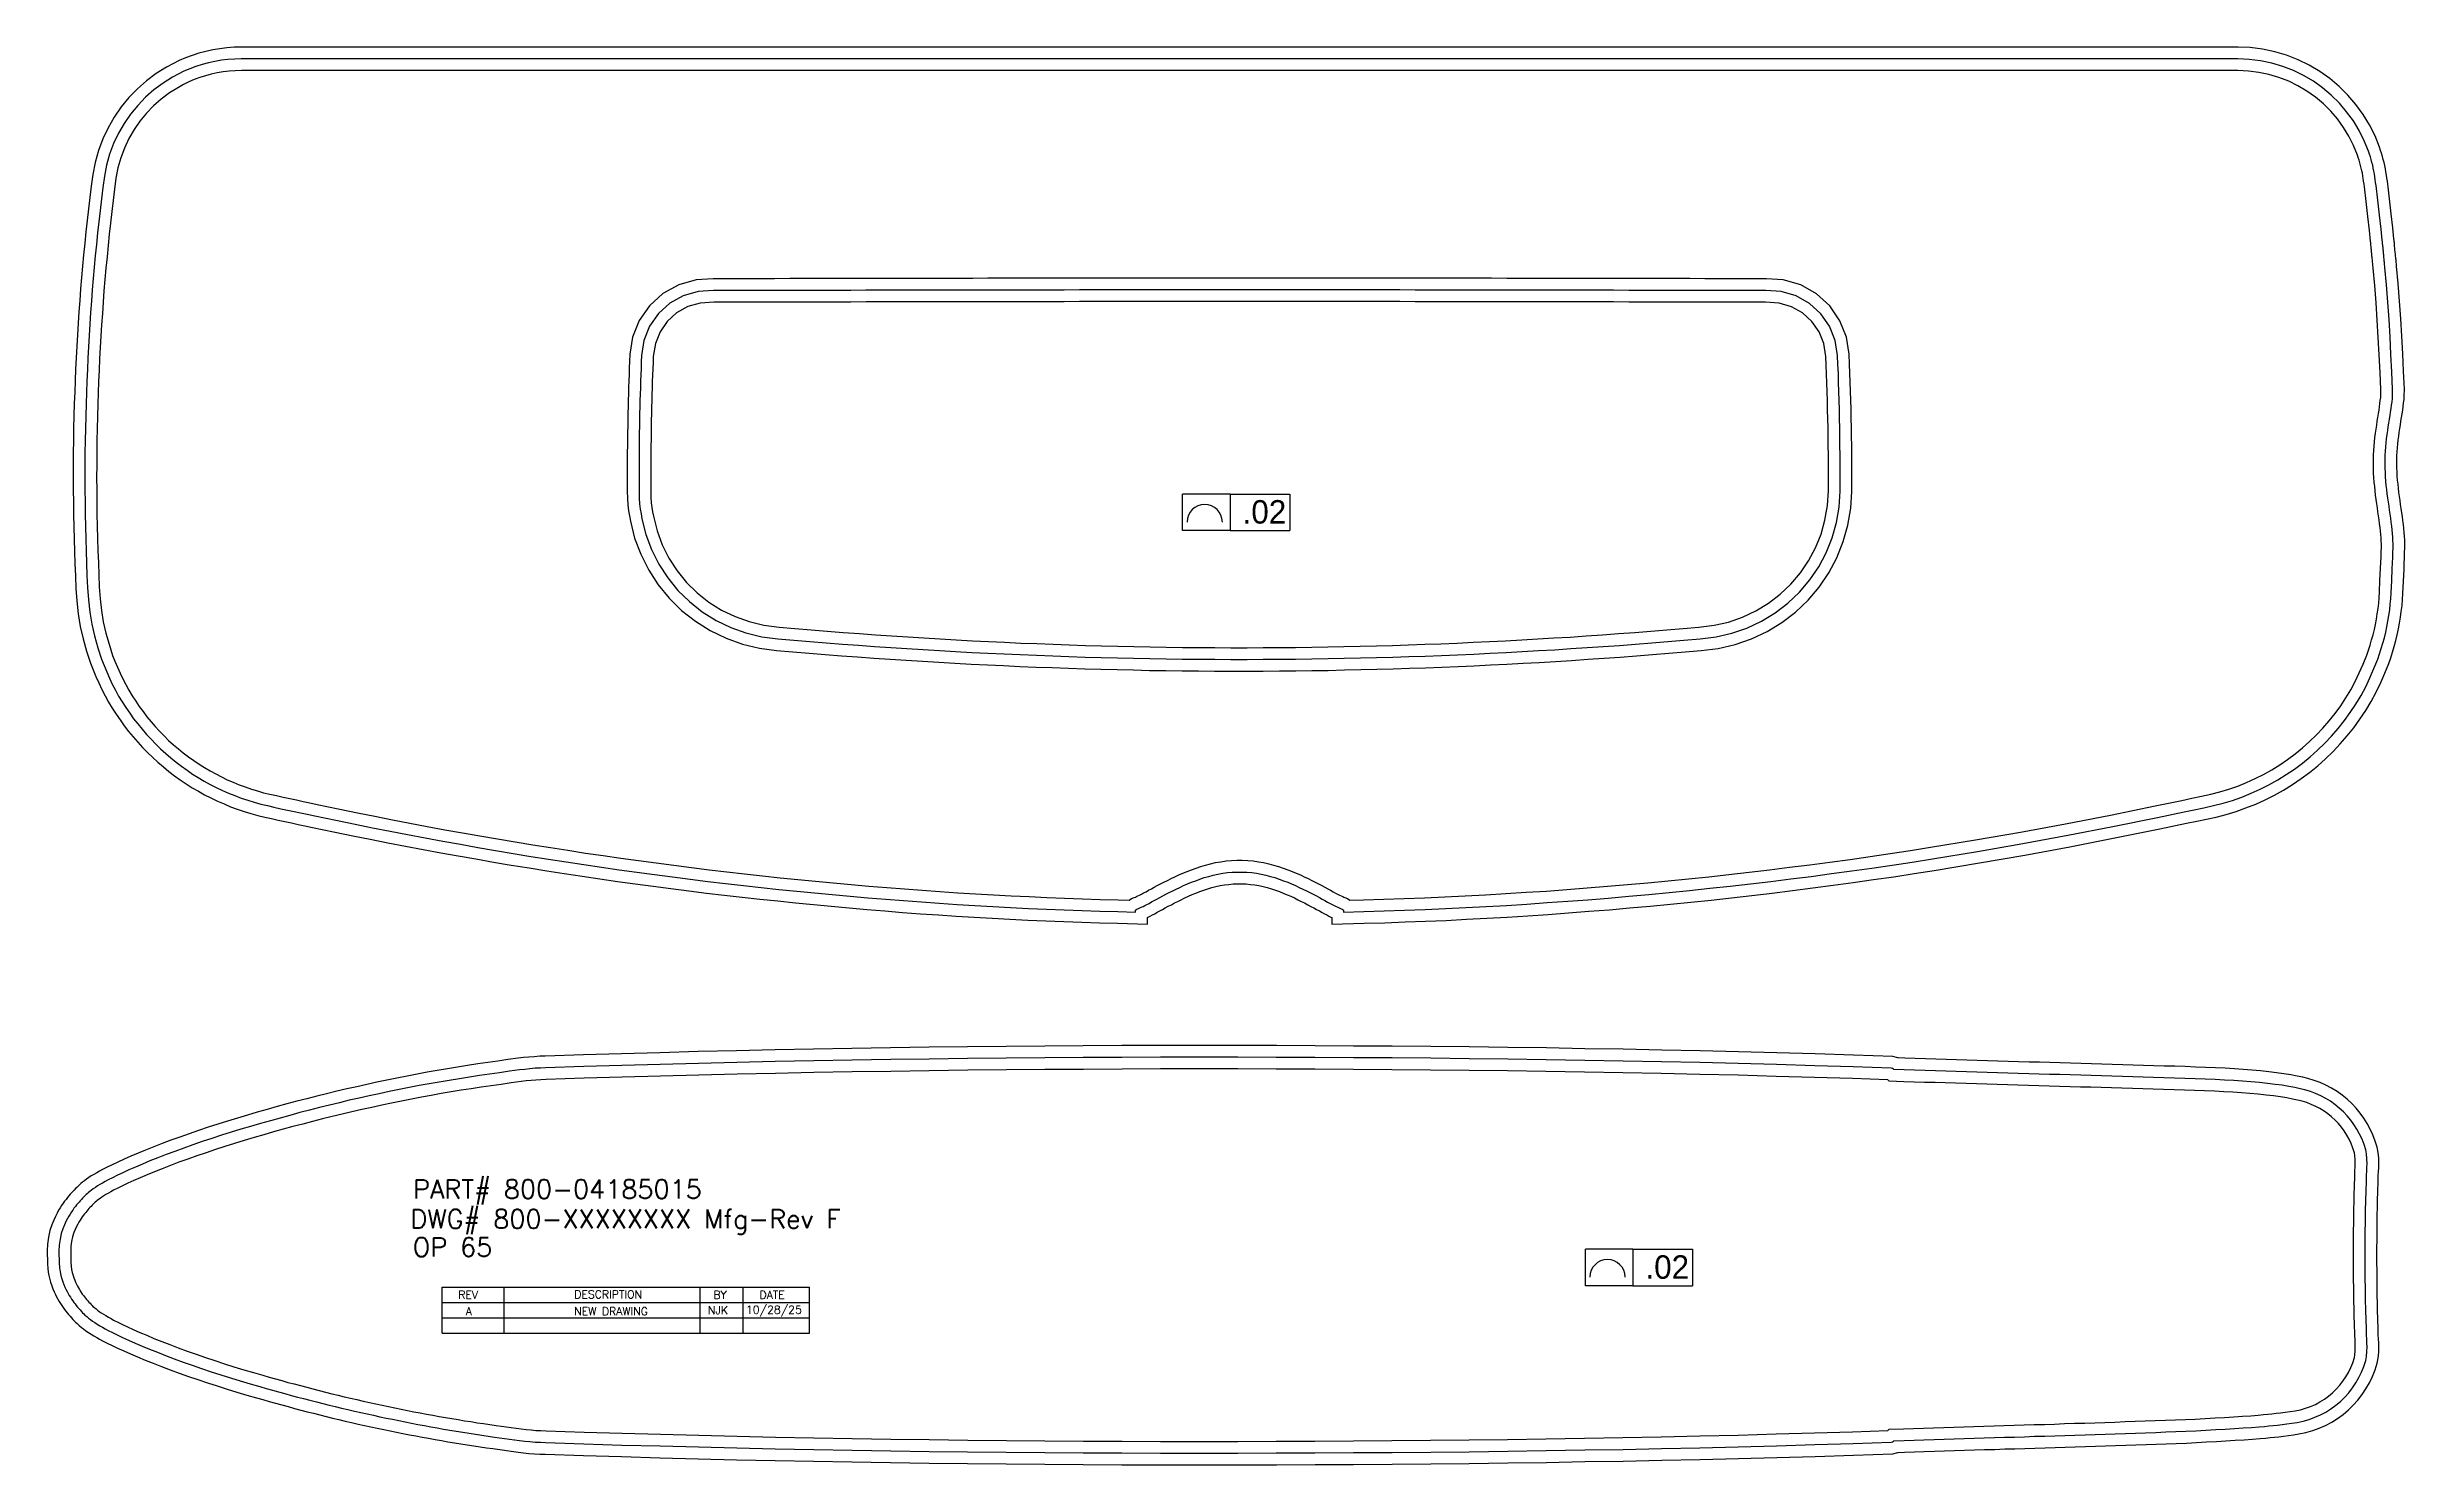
# Model space of a CAD drawing. Header units: inches. Extents: x -0.99 to 1.02, y -0.18 to 1.03.
import ezdxf

# ---------------------------------------------------------------- set-up
doc = ezdxf.new("R2010")
doc.units = ezdxf.units.IN
doc.header["$MEASUREMENT"] = 0
doc.layers.add('Nom', color=3, linetype='Continuous')
doc.layers.add('tol', color=1, linetype='Continuous')
doc.styles.add('ROMANS', font='romans', dxfattribs={"height": 0.1})
doc.styles.add('TEXT', font='ROMANS', dxfattribs={"height": 0.125})

msp = doc.modelspace()

# ---------------------------------------------------------------- texts
at = {"layer": 'Nom', "linetype": 'Continuous', "lineweight": -3, "style": 'TEXT'}
for s, height, p in [('REV', 0.00678, (-0.6438, -0.0372)), ('DESCRIPTION', 0.006779, (-0.5449, -0.0368)), ('BY', 0.00678, (-0.4263, -0.0372)), ('DATE', 0.00678, (-0.387, -0.0372)), ('A', 0.00678, (-0.6375, -0.0512)), ('NEW DRAWING', 0.006779, (-0.5449, -0.0512)), ('NJK', 0.00678, (-0.431, -0.0502)), ('10/28/25', 0.00678, (-0.3986, -0.0499))]:
    msp.add_text(s, height=height, rotation=360, dxfattribs=at).set_placement(p)
at = {"layer": 'tol', "lineweight": -3}
for p in [(0.0248, 0.6236), (0.3682, -0.0201)]:
    msp.add_text('.02', height=0.02, dxfattribs=at).set_placement(p)
at = {"layer": 'tol', "linetype": 'Continuous', "lineweight": -3, "style": 'ROMANS'}
for s, p in [('PART# 800-04185015 ', (-0.6824, 0.0483)), ('DWG# 800-XXXXXXXX Mfg-Rev F', (-0.6846, 0.0229)), ('OP 65', (-0.6827, -0.0011))]:
    msp.add_text(s, height=0.016, rotation=360, dxfattribs=at).set_placement(p)

# ---------------------------------------------------------------- linework, layer by layer
at = {"layer": 'Nom', "lineweight": -3}
for p, q in [((-0.6574, -0.0664), (-0.6574, -0.0273)), ((-0.6574, -0.0273), (-0.3444, -0.0273)), ((-0.3444, -0.0664), (-0.3444, -0.0273))]:
    msp.add_line(p, q, dxfattribs=at)
at = {"layer": 'Nom', "linetype": 'Continuous', "lineweight": -3}
for p, q in [((-0.6047, -0.0664), (-0.6047, -0.0273)), ((-0.4376, -0.0664), (-0.4376, -0.0273)), ((-0.4009, -0.0664), (-0.4009, -0.0273)), ((-0.6574, -0.0403), (-0.3444, -0.0403)), ((-0.6574, -0.0533), (-0.3444, -0.0533)), ((-0.6574, -0.0533), (-0.3444, -0.0533)), ((-0.6574, -0.0664), (-0.3444, -0.0664))]:
    msp.add_line(p, q, dxfattribs=at)
at = {"layer": 'Nom', "linetype": 'Continuous', "lineweight": 25}
msp.add_lwpolyline([(0.9963, 0.8653), (0.9953, 0.8745), (0.9939, 0.8865), (0.9919, 0.9044), (0.9916, 0.9068), (0.9913, 0.9093), (0.991, 0.9118), (0.9906, 0.9142), (0.9903, 0.9167), (0.99, 0.9192), (0.9896, 0.9216), (0.9891, 0.9241), (0.9886, 0.9265), (0.9881, 0.929), (0.9875, 0.9314), (0.9868, 0.9338), (0.9861, 0.9362), (0.9853, 0.9386), (0.9845, 0.941), (0.9809, 0.9499), (0.9766, 0.9586), (0.9716, 0.9668), (0.9659, 0.9747), (0.9597, 0.982), (0.9528, 0.9888), (0.9454, 0.995), (0.9375, 1.0007), (0.9292, 1.0056), (0.9205, 1.0098), (0.9115, 1.0133), (0.9021, 1.0161), (0.8926, 1.0181), (0.8829, 1.0193), (0.8732, 1.0197), (0.3144, 1.0197), (-0.2446, 1.0197), (-0.8034, 1.0197), (-0.8119, 1.0197), (-0.8204, 1.0197), (-0.8288, 1.0197), (-0.8344, 1.0196), (-0.8401, 1.0192), (-0.8457, 1.0185), (-0.8512, 1.0175), (-0.8567, 1.0163), (-0.8621, 1.0149), (-0.8674, 1.0132), (-0.8726, 1.0113), (-0.8777, 1.0091), (-0.8826, 1.0067), (-0.8875, 1.0041), (-0.8955, 0.9989), (-0.9032, 0.9933), (-0.9104, 0.987), (-0.917, 0.9801), (-0.9231, 0.9726), (-0.9286, 0.9647), (-0.9335, 0.9564), (-0.9376, 0.9476), (-0.941, 0.9385), (-0.9437, 0.9292), (-0.9455, 0.9196), (-0.9468, 0.91), (-0.948, 0.9003), (-0.9491, 0.8906), (-0.9502, 0.8809), (-0.9513, 0.8713), (-0.9523, 0.8616), (-0.9532, 0.8519), (-0.9541, 0.8422), (-0.955, 0.8325), (-0.9558, 0.8228), (-0.9565, 0.8131), (-0.9572, 0.8034), (-0.9579, 0.7937), (-0.9585, 0.7839), (-0.9591, 0.7742), (-0.9596, 0.7645), (-0.96, 0.7548), (-0.9604, 0.745), (-0.9608, 0.7353), (-0.9611, 0.7256), (-0.9614, 0.7151), (-0.9617, 0.7047), (-0.9618, 0.6942), (-0.962, 0.6838), (-0.962, 0.6733), (-0.9621, 0.6629), (-0.962, 0.6525), (-0.9619, 0.642), (-0.9618, 0.6316), (-0.9616, 0.6211), (-0.9613, 0.6107), (-0.961, 0.6003), (-0.9606, 0.5898), (-0.9603, 0.5794), (-0.9598, 0.569), (-0.9591, 0.5586), (-0.9579, 0.5482), (-0.9562, 0.5379), (-0.9539, 0.5278), (-0.951, 0.5178), (-0.9479, 0.5079), (-0.9479, 0.5079), (-0.9457, 0.5025), (-0.9435, 0.4972), (-0.9412, 0.4919), (-0.9388, 0.4867), (-0.9361, 0.4816), (-0.9333, 0.4766), (-0.9303, 0.4716), (-0.9272, 0.4668), (-0.9239, 0.462), (-0.9206, 0.4573), (-0.917, 0.4528), (-0.9134, 0.4483), (-0.9096, 0.4439), (-0.9057, 0.4397), (-0.9017, 0.4356), (-0.8975, 0.4315), (-0.8932, 0.4276), (-0.8888, 0.4239), (-0.8844, 0.4202), (-0.8798, 0.4167), (-0.875, 0.4134), (-0.8703, 0.4101), (-0.8654, 0.4071), (-0.8604, 0.4041), (-0.8553, 0.4013), (-0.8502, 0.3987), (-0.8449, 0.3962), (-0.8396, 0.3938), (-0.8342, 0.3917), (-0.8288, 0.3896), (-0.8233, 0.3878), (-0.8178, 0.3861), (-0.8122, 0.3845), (-0.8065, 0.3832), (-0.8009, 0.3819), (-0.7952, 0.3806), (-0.7895, 0.3794), (-0.7838, 0.3782), (-0.7782, 0.377), (-0.7725, 0.3758), (-0.7661, 0.3744), (-0.7579, 0.3727), (-0.7468, 0.3704), (-0.7318, 0.3673), (-0.7169, 0.3643), (-0.702, 0.3614), (-0.687, 0.3585), (-0.672, 0.3556), (-0.657, 0.3529), (-0.642, 0.3502), (-0.627, 0.3475), (-0.612, 0.3449), (-0.597, 0.3424), (-0.5819, 0.3399), (-0.5669, 0.3375), (-0.5518, 0.3352), (-0.5368, 0.3329), (-0.5217, 0.3307), (-0.5066, 0.3285), (-0.4915, 0.3264), (-0.4764, 0.3244), (-0.4613, 0.3224), (-0.4462, 0.3205), (-0.4311, 0.3186), (-0.4159, 0.3168), (-0.4008, 0.3151), (-0.3856, 0.3134), (-0.3705, 0.3118), (-0.3553, 0.3102), (-0.3402, 0.3088), (-0.325, 0.3073), (-0.3098, 0.306), (-0.2946, 0.3046), (-0.2794, 0.3034), (-0.2642, 0.3022), (-0.249, 0.3011), (-0.2338, 0.3), (-0.2186, 0.299), (-0.2034, 0.2981), (-0.1882, 0.2972), (-0.173, 0.2964), (-0.1578, 0.2956), (-0.1425, 0.2949), (-0.1273, 0.2943), (-0.1121, 0.2938), (-0.0969, 0.2933), (-0.0816, 0.2929), (-0.0664, 0.2925), (-0.0664, 0.294), (-0.0661, 0.2944), (-0.0653, 0.295), (-0.0639, 0.2955), (-0.0628, 0.296), (-0.0616, 0.2965), (-0.0601, 0.2972), (-0.0585, 0.298), (-0.0568, 0.2989), (-0.0548, 0.2999), (-0.0528, 0.3011), (-0.0506, 0.3022), (-0.0483, 0.3035), (-0.0458, 0.3048), (-0.0433, 0.3062), (-0.0406, 0.3076), (-0.0378, 0.3091), (-0.0348, 0.3106), (-0.0318, 0.312), (-0.0287, 0.3135), (-0.0255, 0.315), (-0.0222, 0.3165), (-0.0188, 0.3179), (-0.0152, 0.3192), (-0.0116, 0.3205), (-0.0079, 0.3218), (-0.0041, 0.3229), (-0.0002, 0.3239), (0.0038, 0.3248), (0.0078, 0.3255), (0.0119, 0.3261), (0.016, 0.3264), (0.0202, 0.3266), (0.0243, 0.3266), (0.0284, 0.3264), (0.0326, 0.3261), (0.0367, 0.3255), (0.0407, 0.3248), (0.0446, 0.3239), (0.0485, 0.3229), (0.0523, 0.3218), (0.056, 0.3205), (0.0596, 0.3192), (0.0632, 0.3179), (0.0666, 0.3164), (0.0699, 0.315), (0.0731, 0.3135), (0.0762, 0.312), (0.0793, 0.3105), (0.0822, 0.3091), (0.085, 0.3076), (0.0877, 0.3062), (0.0903, 0.3048), (0.0927, 0.3035), (0.095, 0.3022), (0.0972, 0.301), (0.0993, 0.2999), (0.1012, 0.2989), (0.1029, 0.298), (0.1045, 0.2972), (0.1059, 0.2965), (0.1072, 0.296), (0.1083, 0.2955), (0.1097, 0.295), (0.1105, 0.2944), (0.1108, 0.294), (0.1108, 0.2924), (0.1282, 0.2929), (0.1455, 0.2934), (0.1629, 0.294), (0.1803, 0.2946), (0.1977, 0.2954), (0.2151, 0.2963), (0.2324, 0.2972), (0.2498, 0.2982), (0.2672, 0.2993), (0.2845, 0.3005), (0.3019, 0.3017), (0.3192, 0.303), (0.3365, 0.3044), (0.3539, 0.3059), (0.3712, 0.3075), (0.3885, 0.3091), (0.4058, 0.3109), (0.4231, 0.3127), (0.4404, 0.3146), (0.4577, 0.3165), (0.475, 0.3186), (0.4922, 0.3207), (0.5095, 0.3229), (0.5267, 0.3252), (0.544, 0.3275), (0.5612, 0.33), (0.5784, 0.3325), (0.5956, 0.3351), (0.6128, 0.3378), (0.6513, 0.3442), (0.6898, 0.3508), (0.7282, 0.3579), (0.7665, 0.3654), (0.8047, 0.3732), (0.8275, 0.3779), (0.836, 0.3797), (0.8442, 0.3814), (0.8524, 0.3832), (0.8606, 0.3853), (0.8686, 0.3877), (0.8766, 0.3905), (0.8845, 0.3937), (0.8922, 0.3971), (0.8997, 0.401), (0.9071, 0.4051), (0.9143, 0.4096), (0.9214, 0.4143), (0.9282, 0.4194), (0.9348, 0.4248), (0.9411, 0.4304), (0.9473, 0.4364), (0.9531, 0.4425), (0.9587, 0.449), (0.964, 0.4557), (0.969, 0.4626), (0.9738, 0.4697), (0.9782, 0.477), (0.9822, 0.4845), (0.9858, 0.4922), (0.9892, 0.5), (0.9924, 0.5079), (0.994, 0.5125), (0.9954, 0.517), (0.9968, 0.5217), (0.9981, 0.5263), (0.9992, 0.531), (1.0002, 0.5357), (1.0011, 0.5405), (1.0019, 0.5452), (1.0026, 0.55), (1.0031, 0.5548), (1.0036, 0.5596), (1.0039, 0.5645), (1.0043, 0.575), (1.0048, 0.5849), (1.005, 0.5902), (1.0052, 0.5946), (1.0053, 0.5989), (1.0055, 0.6033), (1.0055, 0.6062), (1.0054, 0.6091), (1.0053, 0.6121), (1.005, 0.6152), (1.0047, 0.6183), (1.0043, 0.6215), (1.0039, 0.6248), (1.0035, 0.6281), (1.003, 0.6315), (1.0025, 0.6349), (1.002, 0.6384), (1.0015, 0.6419), (1.001, 0.6454), (1.0005, 0.649), (1.0001, 0.6526), (0.9997, 0.6562), (0.9994, 0.6598), (0.9991, 0.6635), (0.9989, 0.6672), (0.9988, 0.6708), (0.9987, 0.6745), (0.9987, 0.6781), (0.9988, 0.6818), (0.999, 0.6854), (0.9993, 0.6889), (0.9996, 0.6925), (1, 0.6959), (1.0004, 0.6994), (1.0009, 0.7028), (1.0013, 0.7061), (1.0019, 0.7093), (1.0024, 0.7125), (1.0029, 0.7157), (1.0034, 0.7187), (1.0038, 0.7217), (1.0042, 0.7246), (1.0046, 0.7275), (1.0049, 0.7302), (1.005, 0.7329), (1.0051, 0.738), (1.0044, 0.7529), (1.0037, 0.7678), (1.0029, 0.7827), (1.002, 0.7976), (1.001, 0.8124), (0.9998, 0.8272), (0.9985, 0.842), (0.9984, 0.8431), (0.9983, 0.8441), (0.9982, 0.8452), (0.9981, 0.8463), (0.998, 0.8473), (0.9979, 0.8484), (0.9978, 0.8494), (0.9977, 0.8505), (0.9976, 0.8515), (0.9975, 0.8526), (0.9974, 0.8536), (0.9973, 0.8547), (0.9972, 0.8557), (0.9971, 0.8567), (0.997, 0.8578), (0.9969, 0.8588), (0.9968, 0.8598), (0.9967, 0.8608), (0.9966, 0.8618), (0.9965, 0.8628), (0.9964, 0.8638), (0.9963, 0.8653)], dxfattribs=at)
msp.add_lwpolyline([(-0.4873, 0.6277), (-0.4839, 0.6143), (-0.4791, 0.6014), (-0.4728, 0.589), (-0.4653, 0.5774), (-0.4566, 0.5667), (-0.4467, 0.5571), (-0.4358, 0.5485), (-0.4241, 0.5411), (-0.4116, 0.5351), (-0.3986, 0.5304), (-0.3851, 0.5272), (-0.3715, 0.5255), (-0.3577, 0.5243), (-0.344, 0.5231), (-0.3302, 0.522), (-0.3164, 0.5209), (-0.3026, 0.5199), (-0.2889, 0.5189), (-0.2751, 0.5179), (-0.2613, 0.517), (-0.2475, 0.5162), (-0.2337, 0.5153), (-0.2199, 0.5146), (-0.2061, 0.5138), (-0.1923, 0.5131), (-0.1785, 0.5125), (-0.1647, 0.5119), (-0.1509, 0.5113), (-0.1371, 0.5108), (-0.1233, 0.5103), (-0.1095, 0.5098), (-0.0957, 0.5094), (-0.0819, 0.5091), (-0.0681, 0.5088), (-0.0543, 0.5085), (-0.0405, 0.5083), (-0.0267, 0.5081), (-0.0129, 0.508), (0.001, 0.5079), (0.0148, 0.5078), (0.0286, 0.5078), (0.0424, 0.5079), (0.0562, 0.508), (0.07, 0.5081), (0.0838, 0.5083), (0.0976, 0.5085), (0.1114, 0.5088), (0.1252, 0.5091), (0.139, 0.5094), (0.1528, 0.5098), (0.1666, 0.5102), (0.1804, 0.5107), (0.1942, 0.5112), (0.208, 0.5118), (0.2218, 0.5124), (0.2356, 0.5131), (0.2494, 0.5138), (0.2632, 0.5145), (0.277, 0.5153), (0.2908, 0.5161), (0.3046, 0.517), (0.3184, 0.5179), (0.3322, 0.5188), (0.346, 0.5198), (0.3597, 0.5208), (0.3735, 0.5219), (0.3873, 0.523), (0.401, 0.5242), (0.4148, 0.5254), (0.4285, 0.5271), (0.4418, 0.5301), (0.4547, 0.5345), (0.4671, 0.5404), (0.4788, 0.5475), (0.4896, 0.5558), (0.4995, 0.5652), (0.5083, 0.5756), (0.5159, 0.5868), (0.5223, 0.5987), (0.5273, 0.6114), (0.531, 0.6244), (0.5333, 0.6377), (0.5341, 0.6513), (0.5341, 0.659), (0.5341, 0.6667), (0.5341, 0.6745), (0.5341, 0.6822), (0.534, 0.6899), (0.5339, 0.6976), (0.5338, 0.7053), (0.5336, 0.713), (0.5335, 0.7207), (0.5333, 0.7284), (0.5331, 0.7361), (0.5328, 0.7438), (0.5326, 0.7515), (0.5322, 0.7592), (0.5319, 0.7669), (0.5299, 0.7797), (0.5251, 0.7918), (0.5177, 0.8025), (0.508, 0.8113), (0.4966, 0.8177), (0.4839, 0.8214), (0.4709, 0.8222), (0.4579, 0.8223), (0.4449, 0.8223), (0.4319, 0.8223), (0.4189, 0.8223), (0.4059, 0.8224), (0.3929, 0.8224), (0.3799, 0.8224), (0.3669, 0.8224), (0.3539, 0.8224), (0.3409, 0.8225), (0.3279, 0.8225), (0.3149, 0.8225), (0.3019, 0.8225), (0.2889, 0.8226), (0.2759, 0.8226), (0.2629, 0.8226), (0.2499, 0.8226), (0.2369, 0.8227), (0.2239, 0.8227), (0.2109, 0.8227), (0.1979, 0.8227), (0.1849, 0.8227), (0.1719, 0.8227), (0.1589, 0.8228), (0.1459, 0.8228), (0.1329, 0.8228), (0.1198, 0.8228), (0.1068, 0.8228), (0.0938, 0.8228), (0.0808, 0.8228), (0.0678, 0.8228), (0.0548, 0.8228), (0.0418, 0.8229), (0.0288, 0.8229), (0.0158, 0.8229), (0.0028, 0.8229), (-0.0102, 0.8228), (-0.0232, 0.8228), (-0.0362, 0.8228), (-0.0492, 0.8228), (-0.0622, 0.8228), (-0.0752, 0.8228), (-0.0882, 0.8228), (-0.1012, 0.8228), (-0.1142, 0.8228), (-0.1272, 0.8227), (-0.1402, 0.8227), (-0.1532, 0.8227), (-0.1662, 0.8227), (-0.1792, 0.8227), (-0.1922, 0.8227), (-0.2052, 0.8226), (-0.2182, 0.8226), (-0.2312, 0.8226), (-0.2442, 0.8226), (-0.2573, 0.8225), (-0.2703, 0.8225), (-0.2833, 0.8225), (-0.2963, 0.8225), (-0.3093, 0.8224), (-0.3223, 0.8224), (-0.3353, 0.8224), (-0.3483, 0.8224), (-0.3613, 0.8224), (-0.3743, 0.8223), (-0.3873, 0.8223), (-0.4003, 0.8223), (-0.4133, 0.8223), (-0.4263, 0.8222), (-0.4393, 0.8214), (-0.452, 0.8178), (-0.4635, 0.8114), (-0.4732, 0.8026), (-0.4807, 0.7918), (-0.4855, 0.7797), (-0.4875, 0.7669), (-0.4878, 0.7614), (-0.488, 0.7559), (-0.4882, 0.7504), (-0.4884, 0.7449), (-0.4886, 0.7394), (-0.4888, 0.7339), (-0.4889, 0.7284), (-0.489, 0.7229), (-0.4892, 0.7174), (-0.4893, 0.7119), (-0.4894, 0.7064), (-0.4895, 0.7009), (-0.4895, 0.6954), (-0.4896, 0.6899), (-0.4897, 0.6844), (-0.4897, 0.6789), (-0.4897, 0.6734), (-0.4897, 0.6678), (-0.4897, 0.6623), (-0.4897, 0.6568), (-0.4897, 0.6513), (-0.4896, 0.6454), (-0.4892, 0.6404), (-0.4887, 0.636), (-0.488, 0.6319)], close=True, dxfattribs=at)
at = {"layer": 'Nom'}
msp.add_lwpolyline([(0.9833, -0.0781), (0.9832, -0.075), (0.983, -0.0717), (0.9829, -0.0683), (0.9828, -0.0647), (0.9827, -0.0609), (0.9826, -0.057), (0.9824, -0.053), (0.9823, -0.0488), (0.9822, -0.0445), (0.9821, -0.0401), (0.9821, -0.0356), (0.982, -0.0311), (0.9819, -0.0264), (0.9818, -0.0217), (0.9818, -0.017), (0.9818, -0.0122), (0.9817, -0.0073), (0.9817, -0.0025), (0.9817, 0.0024), (0.9817, 0.0072), (0.9818, 0.012), (0.9818, 0.0168), (0.9818, 0.0216), (0.9819, 0.0263), (0.982, 0.0309), (0.982, 0.0355), (0.9821, 0.04), (0.9822, 0.0444), (0.9823, 0.0487), (0.9824, 0.0528), (0.9826, 0.0569), (0.9827, 0.0608), (0.9828, 0.0646), (0.9829, 0.0682), (0.983, 0.0716), (0.9832, 0.0749), (0.9833, 0.078), (0.9832, 0.0822), (0.9829, 0.0863), (0.9822, 0.0897, 0.267355), (0.9303, 0.1409), (0.9262, 0.1419), (0.9217, 0.1429), (0.9166, 0.1439), (0.9109, 0.1448), (0.9049, 0.1456), (0.8984, 0.1464), (0.8915, 0.1471), (0.8843, 0.1478), (0.877, 0.1484), (0.8696, 0.1489), (0.8618, 0.1493), (0.8537, 0.1497), (0.8453, 0.1501), (0.8367, 0.1504), (0.8279, 0.1507), (0.8191, 0.151), (0.8102, 0.1512), (0.8013, 0.1515), (0.7924, 0.1517), (0.7836, 0.152), (0.7747, 0.1523), (0.7658, 0.1526), (0.757, 0.1528), (0.7481, 0.1531), (0.7392, 0.1533), (0.7303, 0.1536), (0.7215, 0.1539), (0.7126, 0.1541), (0.7037, 0.1544), (0.6949, 0.1546), (0.686, 0.1549), (0.6772, 0.1552), (0.6683, 0.1554), (0.6595, 0.1557), (0.6506, 0.156), (0.6418, 0.1562), (0.6329, 0.1565), (0.6241, 0.1568), (0.6153, 0.1571), (0.6065, 0.1573), (0.5976, 0.1576), (0.5888, 0.1579), (0.58, 0.1582), (0.5797, 0.1585), (0.5789, 0.1591), (0.5777, 0.1594), (0.5451, 0.1605), (0.5126, 0.1615), (0.48, 0.1624), (0.4473, 0.1633), (0.4146, 0.1641), (0.3819, 0.1648), (0.3491, 0.1655), (0.3164, 0.166), (0.2836, 0.1666), (0.2508, 0.1671), (0.2179, 0.1675), (0.1851, 0.1678), (0.1522, 0.1681), (0.1193, 0.1683), (0.0864, 0.1685), (0.0535, 0.1686), (0.0206, 0.1687), (-0.0123, 0.1687), (-0.0452, 0.1687), (-0.0781, 0.1686), (-0.111, 0.1684), (-0.1438, 0.1682), (-0.1767, 0.1679), (-0.2096, 0.1676), (-0.2424, 0.1672), (-0.2752, 0.1667), (-0.308, 0.1662), (-0.3408, 0.1656), (-0.3736, 0.165), (-0.4063, 0.1643), (-0.439, 0.1635), (-0.4717, 0.1626), (-0.5043, 0.1617), (-0.5369, 0.1608), (-0.5694, 0.1597), (-0.5738, 0.1595), (-0.5783, 0.1593), (-0.5827, 0.1589), (-0.5871, 0.1584), (-0.5915, 0.158), (-0.6001, 0.1568), (-0.6086, 0.1555), (-0.6172, 0.1543), (-0.6258, 0.1531), (-0.6343, 0.1518), (-0.6429, 0.1504), (-0.6515, 0.149), (-0.66, 0.1476), (-0.6686, 0.1461), (-0.6771, 0.1445), (-0.6856, 0.1429), (-0.6942, 0.1412), (-0.7027, 0.1394), (-0.7112, 0.1376), (-0.7197, 0.1358), (-0.7282, 0.1339), (-0.7367, 0.132), (-0.7451, 0.13), (-0.7536, 0.1279), (-0.762, 0.1258), (-0.7705, 0.1237), (-0.7789, 0.1215), (-0.7873, 0.1192), (-0.7957, 0.1169), (-0.804, 0.1146), (-0.8124, 0.1122), (-0.8208, 0.1098), (-0.8291, 0.1073), (-0.8374, 0.1048), (-0.8457, 0.1022), (-0.8539, 0.0995), (-0.862, 0.0968), (-0.87, 0.0941), (-0.8778, 0.0913), (-0.8853, 0.0885), (-0.8927, 0.0858), (-0.8998, 0.083), (-0.9066, 0.0803), (-0.913, 0.0777), (-0.9189, 0.0751), (-0.9245, 0.0727), (-0.9297, 0.0703), (-0.9344, 0.0681), (-0.9386, 0.066), (-0.9423, 0.0641), (-0.9447, 0.0628), (-0.9471, 0.0615), (-0.9493, 0.0602), (-0.9513, 0.059), (-0.9531, 0.0578), (-0.9549, 0.0566), (-0.9565, 0.0555), (-0.9578, 0.0544), (-0.9589, 0.0535), (-0.9599, 0.0525), (-0.961, 0.0516), (-0.962, 0.0506), (-0.963, 0.0496), (-0.964, 0.0486), (-0.965, 0.0475), (-0.966, 0.0464), (-0.9671, 0.0453), (-0.9681, 0.0441), (-0.9692, 0.0428), (-0.9702, 0.0414), (-0.9714, 0.04), (-0.9725, 0.0385), (-0.9736, 0.0369), (-0.9747, 0.0351), (-0.9758, 0.0333), (-0.977, 0.0312), (-0.9782, 0.0288), (-0.9795, 0.0259), (-0.9809, 0.0225), (-0.9822, 0.0184), (-0.9833, 0.0136), (-0.984, 0.0085), (-0.9843, 0.0035), (-0.9841, -0.0064), (-0.9838, -0.0108), (-0.9833, -0.0142), (-0.9825, -0.0173), (-0.9818, -0.0201), (-0.9809, -0.0227), (-0.98, -0.025), (-0.9791, -0.0272), (-0.9782, -0.0291), (-0.9773, -0.031), (-0.9764, -0.0327), (-0.9754, -0.0343), (-0.9744, -0.0359), (-0.9735, -0.0374), (-0.9725, -0.0388), (-0.9715, -0.0402), (-0.9704, -0.0416), (-0.9694, -0.0429), (-0.9683, -0.0442), (-0.9672, -0.0455), (-0.9661, -0.0467), (-0.965, -0.0479), (-0.964, -0.049), (-0.9631, -0.0499), (-0.962, -0.051), (-0.9605, -0.0523), (-0.9589, -0.0536), (-0.9572, -0.0549), (-0.9555, -0.0562), (-0.9536, -0.0574), (-0.9515, -0.0588), (-0.9493, -0.0601), (-0.947, -0.0614), (-0.9447, -0.0628), (-0.9423, -0.0641), (-0.9385, -0.066), (-0.9345, -0.068), (-0.93, -0.0702), (-0.9249, -0.0725), (-0.9193, -0.075), (-0.9133, -0.0775), (-0.907, -0.0801), (-0.9003, -0.0828), (-0.8933, -0.0855), (-0.886, -0.0883), (-0.8784, -0.0911), (-0.8706, -0.0938), (-0.8626, -0.0966), (-0.8545, -0.0993), (-0.8462, -0.102), (-0.8379, -0.1046), (-0.8296, -0.1072), (-0.8213, -0.1096), (-0.813, -0.112), (-0.8077, -0.1135), (-0.8023, -0.115), (-0.797, -0.1165), (-0.7916, -0.118), (-0.7863, -0.1195), (-0.7809, -0.1209), (-0.7756, -0.1223), (-0.7702, -0.1237), (-0.7648, -0.1251), (-0.7594, -0.1264), (-0.754, -0.1278), (-0.7487, -0.1291), (-0.7433, -0.1304), (-0.7379, -0.1316), (-0.7324, -0.1329), (-0.727, -0.1341), (-0.7216, -0.1353), (-0.7162, -0.1365), (-0.7108, -0.1377), (-0.7054, -0.1388), (-0.6999, -0.1399), (-0.6945, -0.141), (-0.6891, -0.1421), (-0.6836, -0.1432), (-0.6782, -0.1442), (-0.6727, -0.1452), (-0.6673, -0.1462), (-0.6618, -0.1472), (-0.6564, -0.1482), (-0.6509, -0.1491), (-0.6455, -0.15), (-0.64, -0.1509), (-0.6346, -0.1518), (-0.6291, -0.1526), (-0.6237, -0.1535), (-0.6182, -0.1543), (-0.6129, -0.155), (-0.5915, -0.158), (-0.5871, -0.1584), (-0.5827, -0.1589), (-0.5783, -0.1593), (-0.5738, -0.1595), (-0.5694, -0.1597), (-0.5369, -0.1608), (-0.5043, -0.1618), (-0.4717, -0.1626), (-0.439, -0.1635), (-0.4063, -0.1643), (-0.3736, -0.165), (-0.3408, -0.1656), (-0.308, -0.1662), (-0.2752, -0.1667), (-0.2424, -0.1672), (-0.2096, -0.1676), (-0.1767, -0.1679), (-0.1438, -0.1682), (-0.111, -0.1684), (-0.0781, -0.1686), (-0.0452, -0.1687), (-0.0123, -0.1687), (0.0206, -0.1687), (0.0535, -0.1686), (0.0864, -0.1685), (0.1193, -0.1683), (0.1522, -0.1681), (0.1851, -0.1678), (0.2179, -0.1675), (0.2508, -0.1671), (0.2836, -0.1666), (0.3164, -0.166), (0.3491, -0.1655), (0.3819, -0.1648), (0.4146, -0.1641), (0.4473, -0.1633), (0.48, -0.1624), (0.5126, -0.1615), (0.5451, -0.1605), (0.5777, -0.1594), (0.5789, -0.1591), (0.5797, -0.1585), (0.58, -0.1582), (0.5886, -0.1579), (0.5971, -0.1576), (0.6056, -0.1574), (0.6142, -0.1571), (0.6227, -0.1568), (0.6313, -0.1565), (0.6398, -0.1563), (0.6484, -0.156), (0.657, -0.1558), (0.6656, -0.1555), (0.6741, -0.1552), (0.6827, -0.155), (0.6913, -0.1547), (0.6999, -0.1544), (0.7085, -0.1542), (0.7171, -0.1539), (0.7257, -0.1536), (0.7343, -0.1533), (0.7429, -0.1531), (0.7515, -0.1528), (0.7601, -0.1525), (0.7687, -0.1522), (0.7773, -0.1519), (0.7859, -0.1516), (0.7945, -0.1513), (0.8031, -0.151), (0.8117, -0.1507), (0.8203, -0.1504), (0.8289, -0.1501), (0.8374, -0.1497), (0.8459, -0.1492), (0.8543, -0.1487), (0.8624, -0.1483), (0.8703, -0.1478), (0.8778, -0.1473), (0.8849, -0.1468), (0.8912, -0.1463), (0.8959, -0.1459), (0.8996, -0.1455), (0.9032, -0.1452), (0.9069, -0.1448), (0.9108, -0.1443), (0.9149, -0.1438), (0.9192, -0.1432), (0.9237, -0.1425, 0.290977), (0.9822, -0.0897), (0.9829, -0.0863), (0.9832, -0.0822)], format="xyb", close=True, dxfattribs=at)
at = {"layer": 'tol', "lineweight": -3}
for p, q in [((0.0142, 0.6488), (-0.0264, 0.6488)), ((-0.0264, 0.6176), (-0.0264, 0.6488)), ((0.0142, 0.6488), (0.0142, 0.6176)), ((0.0142, 0.6488), (0.0649, 0.6488)), ((0.0649, 0.6488), (0.0649, 0.6176)), ((0.0142, 0.6176), (-0.0264, 0.6176)), ((0.0142, 0.6176), (0.0649, 0.6176)), ((0.3575, 0.0052), (0.317, 0.0052)), ((0.317, -0.026), (0.317, 0.0052)), ((0.3575, 0.0052), (0.3575, -0.026)), ((0.3575, 0.0052), (0.4082, 0.0052)), ((0.4082, 0.0052), (0.4082, -0.026)), ((0.3575, -0.026), (0.317, -0.026)), ((0.3575, -0.026), (0.4082, -0.026))]:
    msp.add_line(p, q, dxfattribs=at)
at = {"layer": 'tol', "linetype": 'Continuous', "lineweight": 25}
for points in [[(1.0062, 0.8663), (1.0052, 0.8756), (1.0039, 0.8877), (1.0018, 0.9056), (1.0015, 0.9081), (1.0012, 0.9105), (1.0009, 0.913), (1.0006, 0.9155), (1.0002, 0.918), (0.9999, 0.9207), (0.9994, 0.9233), (0.9989, 0.926), (0.9984, 0.9287), (0.9978, 0.9313), (0.9971, 0.9339), (0.9964, 0.9365), (0.9957, 0.9392), (0.9948, 0.9417), (0.9939, 0.9444), (0.9901, 0.954), (0.9854, 0.9634), (0.98, 0.9724), (0.9738, 0.9809), (0.967, 0.9888), (0.9596, 0.9962), (0.9516, 1.0029), (0.9429, 1.009), (0.9339, 1.0144), (0.9245, 1.019), (0.9147, 1.0228), (0.9046, 1.0258), (0.8942, 1.028), (0.8837, 1.0293), (0.8734, 1.0297), (0.3144, 1.0297), (-0.2446, 1.0297), (-0.8034, 1.0297), (-0.8119, 1.0297), (-0.8204, 1.0297), (-0.8289, 1.0297), (-0.8349, 1.0296), (-0.841, 1.0291), (-0.8471, 1.0284), (-0.8531, 1.0274), (-0.8591, 1.0261), (-0.8649, 1.0245), (-0.8707, 1.0227), (-0.8763, 1.0206), (-0.8818, 1.0182), (-0.8872, 1.0156), (-0.8926, 1.0127), (-0.9012, 1.0072), (-0.9095, 1.0011), (-0.9173, 0.9942), (-0.9245, 0.9867), (-0.9311, 0.9787), (-0.9371, 0.9701), (-0.9423, 0.961), (-0.9468, 0.9515), (-0.9505, 0.9416), (-0.9534, 0.9315), (-0.9554, 0.9212), (-0.9568, 0.9112), (-0.9579, 0.9015), (-0.9591, 0.8918), (-0.9602, 0.882), (-0.9612, 0.8723), (-0.9622, 0.8626), (-0.9632, 0.8528), (-0.9641, 0.8431), (-0.9649, 0.8333), (-0.9657, 0.8236), (-0.9665, 0.8138), (-0.9672, 0.8041), (-0.9679, 0.7943), (-0.9685, 0.7845), (-0.969, 0.7748), (-0.9695, 0.765), (-0.97, 0.7552), (-0.9704, 0.7454), (-0.9708, 0.7356), (-0.9711, 0.7259), (-0.9714, 0.7154), (-0.9717, 0.7049), (-0.9718, 0.6944), (-0.972, 0.6839), (-0.972, 0.6734), (-0.9721, 0.6629), (-0.972, 0.6524), (-0.9719, 0.6419), (-0.9718, 0.6314), (-0.9716, 0.6209), (-0.9713, 0.6104), (-0.971, 0.5999), (-0.9706, 0.5895), (-0.9702, 0.579), (-0.9698, 0.5684), (-0.969, 0.5577), (-0.9678, 0.5468), (-0.966, 0.536), (-0.9636, 0.5253), (-0.9606, 0.5149), (-0.9573, 0.5045), (-0.955, 0.4988), (-0.9528, 0.4933), (-0.9503, 0.4878), (-0.9477, 0.4822), (-0.9449, 0.4768), (-0.9419, 0.4715), (-0.9388, 0.4663), (-0.9355, 0.4612), (-0.9321, 0.4562), (-0.9286, 0.4513), (-0.9249, 0.4465), (-0.921, 0.4418), (-0.9171, 0.4373), (-0.913, 0.4328), (-0.9087, 0.4285), (-0.9043, 0.4242), (-0.8999, 0.4202), (-0.8952, 0.4162), (-0.8905, 0.4124), (-0.8857, 0.4087), (-0.8808, 0.4052), (-0.8757, 0.4018), (-0.8706, 0.3985), (-0.8653, 0.3954), (-0.86, 0.3925), (-0.8546, 0.3897), (-0.8491, 0.3871), (-0.8435, 0.3846), (-0.8379, 0.3823), (-0.8322, 0.3802), (-0.8264, 0.3783), (-0.8206, 0.3765), (-0.8147, 0.3748), (-0.8088, 0.3734), (-0.803, 0.3721), (-0.7973, 0.3709), (-0.7916, 0.3696), (-0.786, 0.3684), (-0.7803, 0.3672), (-0.7745, 0.366), (-0.7681, 0.3646), (-0.7599, 0.3629), (-0.7488, 0.3606), (-0.7338, 0.3575), (-0.7189, 0.3545), (-0.7039, 0.3515), (-0.6889, 0.3486), (-0.6738, 0.3458), (-0.6588, 0.343), (-0.6438, 0.3403), (-0.6287, 0.3377), (-0.6137, 0.3351), (-0.5986, 0.3325), (-0.5835, 0.3301), (-0.5684, 0.3277), (-0.5534, 0.3253), (-0.5382, 0.323), (-0.5231, 0.3208), (-0.508, 0.3186), (-0.4929, 0.3165), (-0.4777, 0.3145), (-0.4626, 0.3125), (-0.4474, 0.3106), (-0.4323, 0.3087), (-0.4171, 0.3069), (-0.4019, 0.3051), (-0.3867, 0.3035), (-0.3715, 0.3019), (-0.3563, 0.3003), (-0.3411, 0.2988), (-0.3259, 0.2974), (-0.3107, 0.296), (-0.2955, 0.2947), (-0.2802, 0.2934), (-0.265, 0.2922), (-0.2498, 0.2911), (-0.2345, 0.2901), (-0.2193, 0.2891), (-0.204, 0.2881), (-0.1888, 0.2872), (-0.1735, 0.2864), (-0.1582, 0.2856), (-0.143, 0.2849), (-0.1277, 0.2843), (-0.1124, 0.2838), (-0.0972, 0.2833), (-0.0819, 0.2829), (-0.0564, 0.2822), (-0.0564, 0.2879), (-0.0557, 0.2882), (-0.054, 0.2891), (-0.0521, 0.2901), (-0.0501, 0.2911), (-0.048, 0.2923), (-0.0458, 0.2935), (-0.0435, 0.2947), (-0.0411, 0.296), (-0.0386, 0.2974), (-0.0359, 0.2987), (-0.0332, 0.3002), (-0.0304, 0.3016), (-0.0275, 0.303), (-0.0245, 0.3045), (-0.0214, 0.3059), (-0.0183, 0.3073), (-0.015, 0.3086), (-0.0117, 0.3099), (-0.0083, 0.3111), (-0.0049, 0.3122), (-0.0014, 0.3133), (0.0021, 0.3142), (0.0057, 0.315), (0.0094, 0.3156), (0.013, 0.3161), (0.0167, 0.3165), (0.0204, 0.3166), (0.024, 0.3166), (0.0277, 0.3165), (0.0314, 0.3161), (0.0351, 0.3156), (0.0387, 0.315), (0.0423, 0.3142), (0.0458, 0.3133), (0.0493, 0.3122), (0.0527, 0.3111), (0.0561, 0.3099), (0.0594, 0.3086), (0.0627, 0.3072), (0.0658, 0.3059), (0.0689, 0.3045), (0.0719, 0.303), (0.0748, 0.3016), (0.0776, 0.3002), (0.0804, 0.2987), (0.083, 0.2973), (0.0855, 0.296), (0.0879, 0.2947), (0.0903, 0.2934), (0.0925, 0.2922), (0.0946, 0.2911), (0.0965, 0.29), (0.0984, 0.2891), (0.1001, 0.2882), (0.1008, 0.2879), (0.1008, 0.2822), (0.1284, 0.2829), (0.1459, 0.2834), (0.1633, 0.284), (0.1807, 0.2847), (0.1982, 0.2854), (0.2156, 0.2863), (0.233, 0.2872), (0.2504, 0.2882), (0.2678, 0.2893), (0.2852, 0.2905), (0.3026, 0.2917), (0.32, 0.2931), (0.3374, 0.2945), (0.3547, 0.296), (0.3721, 0.2975), (0.3895, 0.2992), (0.4068, 0.3009), (0.4242, 0.3027), (0.4415, 0.3046), (0.4588, 0.3066), (0.4762, 0.3086), (0.4935, 0.3108), (0.5108, 0.313), (0.5281, 0.3153), (0.5453, 0.3176), (0.5626, 0.3201), (0.5799, 0.3226), (0.5971, 0.3252), (0.6144, 0.3279), (0.653, 0.3344), (0.6915, 0.341), (0.73, 0.348), (0.7684, 0.3556), (0.8067, 0.3634), (0.8295, 0.3681), (0.8381, 0.3699), (0.8463, 0.3716), (0.8547, 0.3734), (0.8633, 0.3756), (0.8718, 0.3782), (0.8801, 0.3812), (0.8884, 0.3845), (0.8965, 0.3881), (0.9044, 0.3921), (0.9122, 0.3965), (0.9198, 0.4012), (0.9272, 0.4062), (0.9343, 0.4115), (0.9413, 0.4172), (0.948, 0.4231), (0.9544, 0.4293), (0.9605, 0.4358), (0.9664, 0.4426), (0.972, 0.4496), (0.9772, 0.4568), (0.9822, 0.4643), (0.9869, 0.472), (0.9911, 0.48), (0.9949, 0.4881), (0.9984, 0.4961), (1.0018, 0.5044), (1.0035, 0.5093), (1.005, 0.5141), (1.0065, 0.5189), (1.0078, 0.5239), (1.009, 0.5288), (1.01, 0.5338), (1.011, 0.5387), (1.0118, 0.5437), (1.0125, 0.5488), (1.0131, 0.5538), (1.0135, 0.5588), (1.0139, 0.564), (1.0143, 0.5745), (1.0148, 0.5844), (1.015, 0.5898), (1.0152, 0.5942), (1.0153, 0.5986), (1.0155, 0.6031), (1.0155, 0.6062), (1.0154, 0.6095), (1.0153, 0.6128), (1.015, 0.6161), (1.0147, 0.6194), (1.0143, 0.6228), (1.0138, 0.6261), (1.0134, 0.6295), (1.0129, 0.6329), (1.0124, 0.6364), (1.0119, 0.6398), (1.0114, 0.6433), (1.0109, 0.6467), (1.0104, 0.6502), (1.01, 0.6537), (1.0097, 0.6572), (1.0093, 0.6607), (1.0091, 0.6641), (1.0089, 0.6676), (1.0088, 0.6711), (1.0087, 0.6745), (1.0087, 0.6779), (1.0088, 0.6814), (1.009, 0.6848), (1.0092, 0.6881), (1.0095, 0.6915), (1.0099, 0.6948), (1.0103, 0.6981), (1.0108, 0.7013), (1.0112, 0.7046), (1.0117, 0.7078), (1.0122, 0.711), (1.0127, 0.7141), (1.0132, 0.7172), (1.0137, 0.7203), (1.0141, 0.7233), (1.0145, 0.7264), (1.0148, 0.7294), (1.015, 0.7325), (1.0151, 0.7381), (1.0144, 0.7534), (1.0137, 0.7683), (1.0129, 0.7833), (1.012, 0.7982), (1.0109, 0.8132), (1.0097, 0.8281), (1.0085, 0.8429), (1.0084, 0.844), (1.0083, 0.8451), (1.0082, 0.8461), (1.0081, 0.8472), (1.008, 0.8483), (1.0079, 0.8493), (1.0078, 0.8504), (1.0076, 0.8514), (1.0075, 0.8525), (1.0074, 0.8535), (1.0073, 0.8546), (1.0072, 0.8556), (1.0071, 0.8567), (1.007, 0.8577), (1.0069, 0.8587), (1.0068, 0.8597), (1.0068, 0.8608), (1.0067, 0.8618), (1.0066, 0.8628), (1.0065, 0.8638), (1.0064, 0.8648)], [(0.9863, 0.8643), (0.9853, 0.8735), (0.984, 0.8854), (0.9819, 0.9032), (0.9816, 0.9056), (0.9813, 0.9081), (0.981, 0.9105), (0.9807, 0.913), (0.9804, 0.9154), (0.9801, 0.9177), (0.9797, 0.9199), (0.9793, 0.9222), (0.9789, 0.9244), (0.9783, 0.9266), (0.9778, 0.9289), (0.9772, 0.9311), (0.9765, 0.9333), (0.9758, 0.9355), (0.9751, 0.9375), (0.9718, 0.9459), (0.9679, 0.9538), (0.9633, 0.9613), (0.9581, 0.9685), (0.9523, 0.9752), (0.9461, 0.9814), (0.9393, 0.9871), (0.932, 0.9923), (0.9244, 0.9968), (0.9165, 1.0006), (0.9082, 1.0039), (0.8997, 1.0064), (0.8909, 1.0082), (0.8821, 1.0093), (0.873, 1.0097), (0.3144, 1.0097), (-0.2446, 1.0097), (-0.8034, 1.0097), (-0.8119, 1.0097), (-0.8204, 1.0097), (-0.8287, 1.0097), (-0.834, 1.0096), (-0.8391, 1.0092), (-0.8442, 1.0086), (-0.8493, 1.0077), (-0.8544, 1.0066), (-0.8593, 1.0053), (-0.8641, 1.0038), (-0.8689, 1.002), (-0.8735, 1), (-0.8781, 0.9978), (-0.8824, 0.9954), (-0.8899, 0.9907), (-0.897, 0.9855), (-0.9035, 0.9798), (-0.9096, 0.9734), (-0.9152, 0.9666), (-0.9202, 0.9594), (-0.9246, 0.9517), (-0.9284, 0.9437), (-0.9315, 0.9354), (-0.9339, 0.9268), (-0.9357, 0.918), (-0.9369, 0.9087), (-0.938, 0.8991), (-0.9392, 0.8895), (-0.9403, 0.8798), (-0.9413, 0.8702), (-0.9423, 0.8606), (-0.9432, 0.8509), (-0.9441, 0.8413), (-0.945, 0.8316), (-0.9458, 0.822), (-0.9465, 0.8123), (-0.9472, 0.8027), (-0.9479, 0.793), (-0.9485, 0.7833), (-0.9491, 0.7737), (-0.9496, 0.764), (-0.95, 0.7543), (-0.9505, 0.7446), (-0.9508, 0.735), (-0.9511, 0.7253), (-0.9514, 0.7149), (-0.9517, 0.7045), (-0.9518, 0.6941), (-0.952, 0.6837), (-0.952, 0.6733), (-0.9521, 0.6629), (-0.952, 0.6525), (-0.9519, 0.6421), (-0.9518, 0.6317), (-0.9516, 0.6214), (-0.9513, 0.611), (-0.951, 0.6006), (-0.9506, 0.5902), (-0.9503, 0.5798), (-0.9498, 0.5696), (-0.9491, 0.5595), (-0.948, 0.5496), (-0.9464, 0.5399), (-0.9442, 0.5303), (-0.9414, 0.5207), (-0.9385, 0.5112), (-0.9365, 0.5063), (-0.9343, 0.5011), (-0.9321, 0.4961), (-0.9298, 0.4912), (-0.9273, 0.4863), (-0.9246, 0.4816), (-0.9218, 0.4769), (-0.9188, 0.4723), (-0.9158, 0.4677), (-0.9125, 0.4633), (-0.9092, 0.459), (-0.9057, 0.4547), (-0.9022, 0.4506), (-0.8984, 0.4466), (-0.8946, 0.4426), (-0.8907, 0.4388), (-0.8866, 0.4351), (-0.8824, 0.4316), (-0.8782, 0.4281), (-0.8738, 0.4248), (-0.8693, 0.4216), (-0.8648, 0.4185), (-0.8601, 0.4156), (-0.8554, 0.4128), (-0.8506, 0.4102), (-0.8457, 0.4076), (-0.8408, 0.4053), (-0.8357, 0.4031), (-0.8306, 0.401), (-0.8255, 0.3991), (-0.8202, 0.3973), (-0.815, 0.3957), (-0.8097, 0.3942), (-0.8043, 0.3929), (-0.7987, 0.3917), (-0.7931, 0.3904), (-0.7874, 0.3892), (-0.7817, 0.388), (-0.7761, 0.3867), (-0.7704, 0.3855), (-0.764, 0.3842), (-0.7558, 0.3825), (-0.7447, 0.3802), (-0.7298, 0.3771), (-0.7149, 0.3741), (-0.7, 0.3712), (-0.6851, 0.3683), (-0.6702, 0.3655), (-0.6552, 0.3627), (-0.6403, 0.36), (-0.6253, 0.3574), (-0.6103, 0.3548), (-0.5953, 0.3523), (-0.5803, 0.3498), (-0.5653, 0.3474), (-0.5503, 0.3451), (-0.5353, 0.3428), (-0.5202, 0.3406), (-0.5052, 0.3384), (-0.4902, 0.3363), (-0.4751, 0.3343), (-0.46, 0.3323), (-0.4449, 0.3304), (-0.4299, 0.3285), (-0.4148, 0.3268), (-0.3997, 0.325), (-0.3846, 0.3234), (-0.3694, 0.3217), (-0.3543, 0.3202), (-0.3392, 0.3187), (-0.3241, 0.3173), (-0.3089, 0.3159), (-0.2938, 0.3146), (-0.2786, 0.3134), (-0.2635, 0.3122), (-0.2483, 0.3111), (-0.2332, 0.31), (-0.218, 0.309), (-0.2028, 0.3081), (-0.1876, 0.3072), (-0.1725, 0.3064), (-0.1573, 0.3056), (-0.1421, 0.3049), (-0.1269, 0.3043), (-0.1118, 0.3038), (-0.0966, 0.3033), (-0.0813, 0.3029), (-0.0719, 0.3026), (-0.0699, 0.3039), (-0.0676, 0.3048), (-0.0666, 0.3052), (-0.0657, 0.3056), (-0.0645, 0.3062), (-0.0631, 0.3069), (-0.0614, 0.3078), (-0.0596, 0.3088), (-0.0575, 0.3098), (-0.0554, 0.311), (-0.053, 0.3123), (-0.0506, 0.3136), (-0.048, 0.315), (-0.0452, 0.3165), (-0.0423, 0.318), (-0.0393, 0.3195), (-0.0362, 0.321), (-0.0329, 0.3226), (-0.0296, 0.3241), (-0.0261, 0.3257), (-0.0225, 0.3271), (-0.0187, 0.3286), (-0.0149, 0.33), (-0.0109, 0.3313), (-0.0068, 0.3325), (-0.0025, 0.3336), (0.0018, 0.3346), (0.0062, 0.3354), (0.0108, 0.336), (0.0153, 0.3364), (0.0199, 0.3366), (0.0245, 0.3366), (0.0291, 0.3364), (0.0337, 0.336), (0.0382, 0.3354), (0.0427, 0.3346), (0.047, 0.3336), (0.0512, 0.3325), (0.0553, 0.3313), (0.0593, 0.33), (0.0632, 0.3286), (0.0669, 0.3271), (0.0705, 0.3256), (0.074, 0.3241), (0.0773, 0.3226), (0.0806, 0.321), (0.0837, 0.3195), (0.0867, 0.318), (0.0896, 0.3165), (0.0924, 0.315), (0.095, 0.3136), (0.0975, 0.3123), (0.0998, 0.311), (0.102, 0.3098), (0.104, 0.3087), (0.1058, 0.3077), (0.1075, 0.3069), (0.1089, 0.3062), (0.1101, 0.3056), (0.111, 0.3052), (0.112, 0.3048), (0.1142, 0.3039), (0.1163, 0.3026), (0.1279, 0.3029), (0.1452, 0.3034), (0.1626, 0.304), (0.1799, 0.3046), (0.1972, 0.3054), (0.2145, 0.3063), (0.2319, 0.3072), (0.2492, 0.3082), (0.2665, 0.3093), (0.2838, 0.3104), (0.3011, 0.3117), (0.3184, 0.313), (0.3357, 0.3144), (0.353, 0.3159), (0.3703, 0.3175), (0.3875, 0.3191), (0.4048, 0.3208), (0.4221, 0.3226), (0.4393, 0.3245), (0.4565, 0.3265), (0.4738, 0.3285), (0.491, 0.3306), (0.5082, 0.3328), (0.5254, 0.3351), (0.5426, 0.3374), (0.5598, 0.3399), (0.5769, 0.3424), (0.5941, 0.345), (0.6112, 0.3477), (0.6496, 0.3541), (0.688, 0.3607), (0.7263, 0.3677), (0.7645, 0.3752), (0.8027, 0.383), (0.8255, 0.3877), (0.834, 0.3895), (0.8421, 0.3912), (0.8501, 0.3929), (0.8579, 0.3949), (0.8655, 0.3972), (0.8731, 0.3999), (0.8805, 0.4029), (0.8879, 0.4062), (0.895, 0.4098), (0.9021, 0.4137), (0.9089, 0.418), (0.9156, 0.4225), (0.922, 0.4273), (0.9283, 0.4324), (0.9343, 0.4378), (0.9401, 0.4434), (0.9457, 0.4493), (0.951, 0.4554), (0.956, 0.4617), (0.9608, 0.4683), (0.9653, 0.475), (0.9695, 0.4819), (0.9732, 0.489), (0.9767, 0.4963), (0.98, 0.5039), (0.983, 0.5114), (0.9845, 0.5156), (0.9859, 0.52), (0.9872, 0.5244), (0.9884, 0.5288), (0.9895, 0.5332), (0.9904, 0.5377), (0.9913, 0.5422), (0.992, 0.5467), (0.9927, 0.5513), (0.9932, 0.5558), (0.9936, 0.5604), (0.9939, 0.565), (0.9943, 0.5754), (0.9948, 0.5853), (0.995, 0.5906), (0.9952, 0.5949), (0.9953, 0.5993), (0.9955, 0.6035), (0.9955, 0.6061), (0.9954, 0.6087), (0.9953, 0.6114), (0.9951, 0.6143), (0.9948, 0.6173), (0.9944, 0.6203), (0.994, 0.6235), (0.9936, 0.6267), (0.9931, 0.6301), (0.9926, 0.6335), (0.9921, 0.6369), (0.9916, 0.6405), (0.9911, 0.6441), (0.9906, 0.6477), (0.9902, 0.6515), (0.9898, 0.6552), (0.9894, 0.659), (0.9891, 0.6628), (0.9889, 0.6667), (0.9888, 0.6706), (0.9887, 0.6744), (0.9887, 0.6783), (0.9889, 0.6821), (0.989, 0.686), (0.9893, 0.6897), (0.9896, 0.6934), (0.99, 0.6971), (0.9905, 0.7007), (0.991, 0.7042), (0.9915, 0.7076), (0.992, 0.7109), (0.9925, 0.7141), (0.993, 0.7173), (0.9935, 0.7203), (0.9939, 0.7232), (0.9943, 0.726), (0.9946, 0.7286), (0.9949, 0.7311), (0.9951, 0.7333), (0.9951, 0.7378), (0.9944, 0.7524), (0.9937, 0.7673), (0.9929, 0.7821), (0.992, 0.7969), (0.991, 0.8117), (0.9898, 0.8264), (0.9885, 0.8412), (0.9884, 0.8422), (0.9883, 0.8432), (0.9882, 0.8443), (0.9881, 0.8453), (0.988, 0.8464), (0.9879, 0.8474), (0.9878, 0.8485), (0.9877, 0.8495), (0.9876, 0.8506), (0.9875, 0.8516), (0.9874, 0.8527), (0.9873, 0.8537), (0.9872, 0.8547), (0.9871, 0.8558), (0.987, 0.8568), (0.9869, 0.8578), (0.9868, 0.8589), (0.9867, 0.8599), (0.9866, 0.8609), (0.9866, 0.8619), (0.9865, 0.8629)], [(-0.4971, 0.6256), (-0.4935, 0.6113), (-0.4883, 0.5974), (-0.4815, 0.584), (-0.4734, 0.5715), (-0.464, 0.56), (-0.4534, 0.5495), (-0.4416, 0.5403), (-0.429, 0.5324), (-0.4155, 0.5258), (-0.4014, 0.5208), (-0.387, 0.5174), (-0.3726, 0.5155), (-0.3586, 0.5143), (-0.3448, 0.5132), (-0.331, 0.512), (-0.3172, 0.511), (-0.3034, 0.5099), (-0.2896, 0.5089), (-0.2757, 0.508), (-0.2619, 0.5071), (-0.2481, 0.5062), (-0.2343, 0.5054), (-0.2205, 0.5046), (-0.2066, 0.5038), (-0.1928, 0.5031), (-0.179, 0.5025), (-0.1652, 0.5019), (-0.1513, 0.5013), (-0.1375, 0.5008), (-0.1236, 0.5003), (-0.1098, 0.4998), (-0.096, 0.4994), (-0.0821, 0.4991), (-0.0683, 0.4988), (-0.0545, 0.4985), (-0.0406, 0.4983), (-0.0268, 0.4981), (-0.0129, 0.498), (0.0009, 0.4979), (0.0147, 0.4978), (0.0286, 0.4978), (0.0424, 0.4979), (0.0563, 0.498), (0.0701, 0.4981), (0.0839, 0.4983), (0.0978, 0.4985), (0.1116, 0.4988), (0.1255, 0.4991), (0.1393, 0.4994), (0.1531, 0.4998), (0.167, 0.5003), (0.1808, 0.5007), (0.1946, 0.5013), (0.2085, 0.5018), (0.2223, 0.5024), (0.2361, 0.5031), (0.25, 0.5038), (0.2638, 0.5045), (0.2776, 0.5053), (0.2914, 0.5061), (0.3052, 0.507), (0.3191, 0.5079), (0.3329, 0.5088), (0.3467, 0.5098), (0.3605, 0.5109), (0.3743, 0.5119), (0.3881, 0.5131), (0.4019, 0.5142), (0.4158, 0.5154), (0.4302, 0.5172), (0.4446, 0.5205), (0.4585, 0.5253), (0.4719, 0.5315), (0.4845, 0.5392), (0.4961, 0.5481), (0.5068, 0.5583), (0.5163, 0.5695), (0.5245, 0.5816), (0.5313, 0.5945), (0.5368, 0.6082), (0.5408, 0.6222), (0.5432, 0.6366), (0.5441, 0.651), (0.5441, 0.659), (0.5441, 0.6667), (0.5441, 0.6745), (0.5441, 0.6823), (0.544, 0.69), (0.5439, 0.6978), (0.5438, 0.7055), (0.5436, 0.7132), (0.5435, 0.721), (0.5433, 0.7287), (0.5431, 0.7364), (0.5428, 0.7442), (0.5425, 0.7519), (0.5422, 0.7596), (0.5419, 0.7679), (0.5396, 0.7824), (0.534, 0.7965), (0.5253, 0.8091), (0.5139, 0.8195), (0.5005, 0.827), (0.4857, 0.8313), (0.4713, 0.8322), (0.4579, 0.8323), (0.4449, 0.8323), (0.4319, 0.8323), (0.4189, 0.8323), (0.4059, 0.8324), (0.3929, 0.8324), (0.3799, 0.8324), (0.3669, 0.8324), (0.3539, 0.8324), (0.3409, 0.8325), (0.3279, 0.8325), (0.3149, 0.8325), (0.3019, 0.8325), (0.2889, 0.8326), (0.2759, 0.8326), (0.2629, 0.8326), (0.2499, 0.8326), (0.2369, 0.8327), (0.2239, 0.8327), (0.2109, 0.8327), (0.1979, 0.8327), (0.1849, 0.8327), (0.1719, 0.8327), (0.1589, 0.8328), (0.1459, 0.8328), (0.1329, 0.8328), (0.1199, 0.8328), (0.1069, 0.8328), (0.0938, 0.8328), (0.0808, 0.8328), (0.0678, 0.8328), (0.0548, 0.8328), (0.0418, 0.8329), (0.0288, 0.8329), (0.0158, 0.8329), (0.0028, 0.8329), (-0.0102, 0.8328), (-0.0232, 0.8328), (-0.0362, 0.8328), (-0.0492, 0.8328), (-0.0622, 0.8328), (-0.0752, 0.8328), (-0.0882, 0.8328), (-0.1012, 0.8328), (-0.1142, 0.8328), (-0.1272, 0.8327), (-0.1402, 0.8327), (-0.1532, 0.8327), (-0.1662, 0.8327), (-0.1792, 0.8327), (-0.1923, 0.8327), (-0.2053, 0.8326), (-0.2183, 0.8326), (-0.2313, 0.8326), (-0.2443, 0.8326), (-0.2573, 0.8325), (-0.2703, 0.8325), (-0.2833, 0.8325), (-0.2963, 0.8325), (-0.3093, 0.8324), (-0.3223, 0.8324), (-0.3353, 0.8324), (-0.3483, 0.8324), (-0.3613, 0.8324), (-0.3743, 0.8323), (-0.3873, 0.8323), (-0.4003, 0.8323), (-0.4133, 0.8323), (-0.4266, 0.8322), (-0.441, 0.8313), (-0.4559, 0.8271), (-0.4694, 0.8196), (-0.4808, 0.8092), (-0.4896, 0.7966), (-0.4952, 0.7824), (-0.4975, 0.7679), (-0.4978, 0.7618), (-0.498, 0.7563), (-0.4982, 0.7508), (-0.4984, 0.7453), (-0.4986, 0.7397), (-0.4987, 0.7342), (-0.4989, 0.7287), (-0.499, 0.7232), (-0.4992, 0.7177), (-0.4993, 0.7121), (-0.4994, 0.7066), (-0.4995, 0.7011), (-0.4995, 0.6955), (-0.4996, 0.69), (-0.4997, 0.6845), (-0.4997, 0.6789), (-0.4997, 0.6734), (-0.4997, 0.6679), (-0.4997, 0.6623), (-0.4997, 0.6568), (-0.4997, 0.6512), (-0.4996, 0.645), (-0.4992, 0.6395), (-0.4986, 0.6346), (-0.4979, 0.6302)], [(-0.4775, 0.6298), (-0.4744, 0.6173), (-0.4699, 0.6054), (-0.4642, 0.594), (-0.4572, 0.5833), (-0.4492, 0.5735), (-0.4401, 0.5646), (-0.4301, 0.5566), (-0.4193, 0.5499), (-0.4078, 0.5443), (-0.3957, 0.54), (-0.3833, 0.5371), (-0.3704, 0.5354), (-0.3569, 0.5343), (-0.3431, 0.5331), (-0.3294, 0.532), (-0.3156, 0.5309), (-0.3019, 0.5299), (-0.2882, 0.5289), (-0.2744, 0.5279), (-0.2606, 0.527), (-0.2469, 0.5261), (-0.2331, 0.5253), (-0.2194, 0.5245), (-0.2056, 0.5238), (-0.1918, 0.5231), (-0.1781, 0.5225), (-0.1643, 0.5218), (-0.1505, 0.5213), (-0.1368, 0.5208), (-0.123, 0.5203), (-0.1092, 0.5198), (-0.0954, 0.5194), (-0.0817, 0.5191), (-0.0679, 0.5188), (-0.0541, 0.5185), (-0.0403, 0.5183), (-0.0265, 0.5181), (-0.0128, 0.518), (0.001, 0.5179), (0.0148, 0.5178), (0.0286, 0.5178), (0.0423, 0.5179), (0.0561, 0.518), (0.0699, 0.5181), (0.0837, 0.5183), (0.0974, 0.5185), (0.1112, 0.5188), (0.125, 0.5191), (0.1388, 0.5194), (0.1525, 0.5198), (0.1663, 0.5202), (0.1801, 0.5207), (0.1938, 0.5212), (0.2076, 0.5218), (0.2214, 0.5224), (0.2352, 0.5231), (0.2489, 0.5238), (0.2627, 0.5245), (0.2764, 0.5253), (0.2902, 0.5261), (0.304, 0.5269), (0.3177, 0.5278), (0.3315, 0.5288), (0.3452, 0.5298), (0.359, 0.5308), (0.3727, 0.5319), (0.3864, 0.533), (0.4002, 0.5342), (0.4138, 0.5353), (0.4268, 0.5369), (0.4391, 0.5397), (0.451, 0.5438), (0.4624, 0.5492), (0.4732, 0.5557), (0.4831, 0.5634), (0.4922, 0.5721), (0.5004, 0.5817), (0.5073, 0.5919), (0.5132, 0.603), (0.5179, 0.6146), (0.5212, 0.6266), (0.5233, 0.6389), (0.5241, 0.6516), (0.5241, 0.659), (0.5241, 0.6667), (0.5241, 0.6744), (0.5241, 0.6821), (0.524, 0.6898), (0.5239, 0.6975), (0.5238, 0.7052), (0.5237, 0.7128), (0.5235, 0.7205), (0.5233, 0.7282), (0.5231, 0.7358), (0.5228, 0.7435), (0.5226, 0.7511), (0.5223, 0.7588), (0.5219, 0.7659), (0.5202, 0.7771), (0.5162, 0.787), (0.5101, 0.7959), (0.5021, 0.8031), (0.4927, 0.8084), (0.4822, 0.8115), (0.4706, 0.8122), (0.4579, 0.8123), (0.4449, 0.8123), (0.4319, 0.8123), (0.4189, 0.8123), (0.4059, 0.8124), (0.3929, 0.8124), (0.3799, 0.8124), (0.3669, 0.8124), (0.3539, 0.8124), (0.3409, 0.8125), (0.3279, 0.8125), (0.3149, 0.8125), (0.3019, 0.8125), (0.2889, 0.8126), (0.2759, 0.8126), (0.2629, 0.8126), (0.2499, 0.8126), (0.2369, 0.8127), (0.2239, 0.8127), (0.2109, 0.8127), (0.1979, 0.8127), (0.1849, 0.8127), (0.1718, 0.8127), (0.1588, 0.8128), (0.1458, 0.8128), (0.1328, 0.8128), (0.1198, 0.8128), (0.1068, 0.8128), (0.0938, 0.8128), (0.0808, 0.8128), (0.0678, 0.8128), (0.0548, 0.8128), (0.0418, 0.8129), (0.0288, 0.8129), (0.0158, 0.8129), (0.0028, 0.8129), (-0.0102, 0.8128), (-0.0232, 0.8128), (-0.0362, 0.8128), (-0.0492, 0.8128), (-0.0622, 0.8128), (-0.0752, 0.8128), (-0.0882, 0.8128), (-0.1012, 0.8128), (-0.1142, 0.8128), (-0.1272, 0.8127), (-0.1402, 0.8127), (-0.1532, 0.8127), (-0.1662, 0.8127), (-0.1792, 0.8127), (-0.1922, 0.8127), (-0.2052, 0.8126), (-0.2182, 0.8126), (-0.2312, 0.8126), (-0.2442, 0.8126), (-0.2572, 0.8125), (-0.2702, 0.8125), (-0.2832, 0.8125), (-0.2962, 0.8125), (-0.3092, 0.8124), (-0.3222, 0.8124), (-0.3352, 0.8124), (-0.3483, 0.8124), (-0.3613, 0.8124), (-0.3743, 0.8123), (-0.3873, 0.8123), (-0.4003, 0.8123), (-0.4133, 0.8123), (-0.426, 0.8122), (-0.4376, 0.8115), (-0.4481, 0.8085), (-0.4577, 0.8032), (-0.4657, 0.7959), (-0.4718, 0.7871), (-0.4758, 0.7771), (-0.4776, 0.7659), (-0.4778, 0.761), (-0.478, 0.7555), (-0.4782, 0.75), (-0.4784, 0.7446), (-0.4786, 0.7391), (-0.4788, 0.7336), (-0.4789, 0.7282), (-0.479, 0.7227), (-0.4792, 0.7172), (-0.4793, 0.7117), (-0.4794, 0.7063), (-0.4795, 0.7008), (-0.4795, 0.6953), (-0.4796, 0.6898), (-0.4797, 0.6843), (-0.4797, 0.6788), (-0.4797, 0.6733), (-0.4797, 0.6678), (-0.4797, 0.6623), (-0.4797, 0.6568), (-0.4797, 0.6514), (-0.4796, 0.6459), (-0.4793, 0.6414), (-0.4788, 0.6374), (-0.4782, 0.6335)]]:
    msp.add_lwpolyline(points, close=True, dxfattribs=at)
at = {"layer": 'tol', "lineweight": -3}
for points in [[(0.0075, 0.6249, 1), (-0.0225, 0.6249)], [(0.3508, -0.0187, 1), (0.3208, -0.0187)]]:
    msp.add_lwpolyline(points, format="xyb", dxfattribs=at)
at = {"layer": 'tol'}
for points in [[(0.9933, -0.078), (0.9932, -0.0746), (0.993, -0.0714), (0.9929, -0.0679), (0.9928, -0.0643), (0.9927, -0.0606), (0.9926, -0.0567), (0.9924, -0.0527), (0.9923, -0.0485), (0.9922, -0.0443), (0.9921, -0.0399), (0.992, -0.0355), (0.992, -0.0309), (0.9919, -0.0263), (0.9918, -0.0216), (0.9918, -0.0169), (0.9918, -0.0121), (0.9917, -0.0073), (0.9917, -0.0025), (0.9917, 0.0023), (0.9917, 0.0072), (0.9918, 0.012), (0.9918, 0.0167), (0.9918, 0.0215), (0.9919, 0.0262), (0.992, 0.0308), (0.992, 0.0353), (0.9921, 0.0398), (0.9922, 0.0442), (0.9923, 0.0484), (0.9924, 0.0526), (0.9926, 0.0566), (0.9927, 0.0605), (0.9928, 0.0642), (0.9929, 0.0678), (0.993, 0.0713), (0.9932, 0.0745), (0.9933, 0.0779), (0.9932, 0.0827), (0.9928, 0.0876), (0.9919, 0.092, 0.268682), (0.9328, 0.1506), (0.9285, 0.1517), (0.9237, 0.1527), (0.9183, 0.1537), (0.9124, 0.1547), (0.9062, 0.1555), (0.8995, 0.1563), (0.8925, 0.1571), (0.8851, 0.1578), (0.8777, 0.1584), (0.8702, 0.1588), (0.8624, 0.1593), (0.8542, 0.1597), (0.8457, 0.1601), (0.837, 0.1604), (0.8282, 0.1607), (0.8193, 0.161), (0.8104, 0.1612), (0.8016, 0.1615), (0.7927, 0.1617), (0.7839, 0.162), (0.775, 0.1623), (0.7661, 0.1625), (0.7573, 0.1628), (0.7484, 0.1631), (0.7395, 0.1633), (0.7306, 0.1636), (0.7218, 0.1639), (0.7129, 0.1641), (0.704, 0.1644), (0.6952, 0.1646), (0.6863, 0.1649), (0.6775, 0.1652), (0.6686, 0.1654), (0.6598, 0.1657), (0.6509, 0.166), (0.6421, 0.1662), (0.6332, 0.1665), (0.6244, 0.1668), (0.6156, 0.167), (0.6068, 0.1673), (0.598, 0.1676), (0.5892, 0.1679), (0.5837, 0.1681), (0.5834, 0.1683), (0.5791, 0.1694), (0.5455, 0.1705), (0.5129, 0.1715), (0.4802, 0.1724), (0.4476, 0.1733), (0.4148, 0.1741), (0.3821, 0.1748), (0.3493, 0.1755), (0.3165, 0.176), (0.2837, 0.1766), (0.2509, 0.1771), (0.218, 0.1775), (0.1852, 0.1778), (0.1523, 0.1781), (0.1194, 0.1783), (0.0865, 0.1785), (0.0536, 0.1786), (0.0206, 0.1787), (-0.0123, 0.1787), (-0.0452, 0.1787), (-0.0781, 0.1786), (-0.111, 0.1784), (-0.1439, 0.1782), (-0.1768, 0.1779), (-0.2097, 0.1776), (-0.2425, 0.1772), (-0.2754, 0.1767), (-0.3082, 0.1762), (-0.341, 0.1756), (-0.3738, 0.175), (-0.4065, 0.1743), (-0.4392, 0.1735), (-0.4719, 0.1726), (-0.5046, 0.1717), (-0.5372, 0.1708), (-0.5698, 0.1697), (-0.5743, 0.1695), (-0.579, 0.1692), (-0.5836, 0.1688), (-0.5882, 0.1684), (-0.5928, 0.1679), (-0.6015, 0.1667), (-0.6101, 0.1654), (-0.6186, 0.1642), (-0.6272, 0.163), (-0.6359, 0.1617), (-0.6445, 0.1603), (-0.6531, 0.1589), (-0.6617, 0.1574), (-0.6703, 0.1559), (-0.6789, 0.1543), (-0.6875, 0.1527), (-0.6961, 0.151), (-0.7047, 0.1492), (-0.7133, 0.1474), (-0.7218, 0.1455), (-0.7304, 0.1436), (-0.7389, 0.1417), (-0.7474, 0.1397), (-0.756, 0.1376), (-0.7645, 0.1355), (-0.7729, 0.1334), (-0.7814, 0.1312), (-0.7899, 0.1289), (-0.7983, 0.1266), (-0.8068, 0.1242), (-0.8152, 0.1218), (-0.8236, 0.1194), (-0.832, 0.1169), (-0.8404, 0.1143), (-0.8487, 0.1117), (-0.8571, 0.109), (-0.8653, 0.1063), (-0.8733, 0.1035), (-0.8812, 0.1007), (-0.8888, 0.0979), (-0.8962, 0.0951), (-0.9034, 0.0923), (-0.9103, 0.0896), (-0.9168, 0.0869), (-0.9229, 0.0843), (-0.9286, 0.0818), (-0.9339, 0.0794), (-0.9388, 0.0771), (-0.9431, 0.075), (-0.947, 0.0729), (-0.9496, 0.0715), (-0.952, 0.0702), (-0.9544, 0.0688), (-0.9566, 0.0675), (-0.9587, 0.0661), (-0.9606, 0.0648), (-0.9625, 0.0635), (-0.9641, 0.0622), (-0.9655, 0.061), (-0.9667, 0.0599), (-0.9678, 0.0588), (-0.9689, 0.0578), (-0.9701, 0.0567), (-0.9712, 0.0555), (-0.9723, 0.0544), (-0.9734, 0.0531), (-0.9746, 0.0519), (-0.9757, 0.0505), (-0.9769, 0.0491), (-0.9781, 0.0476), (-0.9794, 0.046), (-0.9806, 0.0443), (-0.9819, 0.0424), (-0.9832, 0.0405), (-0.9845, 0.0383), (-0.9858, 0.0359), (-0.9872, 0.0331), (-0.9887, 0.0298), (-0.9903, 0.0259), (-0.9919, 0.021), (-0.9932, 0.0154), (-0.994, 0.0095), (-0.9943, 0.0037), (-0.9941, -0.0068), (-0.9937, -0.0119), (-0.9931, -0.0161), (-0.9922, -0.0197), (-0.9913, -0.023), (-0.9904, -0.026), (-0.9893, -0.0287), (-0.9883, -0.0312), (-0.9872, -0.0335), (-0.9862, -0.0356), (-0.9851, -0.0376), (-0.984, -0.0395), (-0.9829, -0.0412), (-0.9818, -0.043), (-0.9806, -0.0446), (-0.9795, -0.0462), (-0.9783, -0.0477), (-0.9772, -0.0492), (-0.976, -0.0506), (-0.9747, -0.0521), (-0.9735, -0.0534), (-0.9723, -0.0547), (-0.9712, -0.0559), (-0.9702, -0.057), (-0.9688, -0.0583), (-0.967, -0.0599), (-0.9651, -0.0615), (-0.9632, -0.0629), (-0.9612, -0.0644), (-0.959, -0.0658), (-0.9568, -0.0673), (-0.9544, -0.0687), (-0.952, -0.0701), (-0.9496, -0.0715), (-0.947, -0.0729), (-0.943, -0.075), (-0.9389, -0.077), (-0.9342, -0.0793), (-0.9289, -0.0816), (-0.9232, -0.0841), (-0.9172, -0.0867), (-0.9108, -0.0894), (-0.904, -0.0921), (-0.8969, -0.0949), (-0.8895, -0.0977), (-0.8818, -0.1005), (-0.8739, -0.1033), (-0.8658, -0.1061), (-0.8576, -0.1088), (-0.8493, -0.1115), (-0.8409, -0.1142), (-0.8325, -0.1167), (-0.8241, -0.1192), (-0.8158, -0.1216), (-0.8104, -0.1231), (-0.805, -0.1247), (-0.7997, -0.1262), (-0.7943, -0.1277), (-0.7889, -0.1291), (-0.7835, -0.1306), (-0.7781, -0.132), (-0.7727, -0.1334), (-0.7673, -0.1348), (-0.7619, -0.1361), (-0.7564, -0.1375), (-0.751, -0.1388), (-0.7456, -0.1401), (-0.7401, -0.1414), (-0.7347, -0.1426), (-0.7292, -0.1439), (-0.7238, -0.1451), (-0.7183, -0.1463), (-0.7129, -0.1475), (-0.7074, -0.1486), (-0.7019, -0.1497), (-0.6965, -0.1508), (-0.691, -0.1519), (-0.6855, -0.153), (-0.68, -0.1541), (-0.6746, -0.1551), (-0.6691, -0.1561), (-0.6636, -0.1571), (-0.6581, -0.158), (-0.6526, -0.159), (-0.6471, -0.1599), (-0.6416, -0.1608), (-0.6361, -0.1617), (-0.6306, -0.1625), (-0.6251, -0.1634), (-0.6197, -0.1642), (-0.6143, -0.1649), (-0.5927, -0.1679), (-0.5882, -0.1684), (-0.5836, -0.1689), (-0.5789, -0.1692), (-0.5743, -0.1695), (-0.5698, -0.1697), (-0.5372, -0.1708), (-0.5046, -0.1717), (-0.4719, -0.1726), (-0.4392, -0.1735), (-0.4065, -0.1743), (-0.3738, -0.175), (-0.341, -0.1756), (-0.3082, -0.1762), (-0.2754, -0.1767), (-0.2425, -0.1772), (-0.2097, -0.1776), (-0.1768, -0.1779), (-0.1439, -0.1782), (-0.111, -0.1784), (-0.0781, -0.1786), (-0.0452, -0.1787), (-0.0123, -0.1787), (0.0206, -0.1787), (0.0536, -0.1786), (0.0865, -0.1785), (0.1194, -0.1783), (0.1523, -0.1781), (0.1852, -0.1778), (0.218, -0.1775), (0.2509, -0.1771), (0.2837, -0.1766), (0.3165, -0.176), (0.3493, -0.1755), (0.3821, -0.1748), (0.4148, -0.1741), (0.4476, -0.1733), (0.4802, -0.1724), (0.5129, -0.1715), (0.5455, -0.1705), (0.5791, -0.1694), (0.5834, -0.1683), (0.5837, -0.1681), (0.5889, -0.1679), (0.5974, -0.1676), (0.6059, -0.1674), (0.6145, -0.1671), (0.623, -0.1668), (0.6316, -0.1665), (0.6401, -0.1663), (0.6487, -0.166), (0.6573, -0.1657), (0.6659, -0.1655), (0.6745, -0.1652), (0.683, -0.165), (0.6916, -0.1647), (0.7002, -0.1644), (0.7088, -0.1641), (0.7174, -0.1639), (0.726, -0.1636), (0.7346, -0.1633), (0.7432, -0.1631), (0.7518, -0.1628), (0.7604, -0.1625), (0.769, -0.1622), (0.7776, -0.1619), (0.7862, -0.1616), (0.7949, -0.1613), (0.8035, -0.161), (0.812, -0.1607), (0.8206, -0.1604), (0.8293, -0.1601), (0.8379, -0.1597), (0.8465, -0.1592), (0.8549, -0.1587), (0.863, -0.1582), (0.8709, -0.1578), (0.8785, -0.1573), (0.8857, -0.1568), (0.8921, -0.1563), (0.8968, -0.1559), (0.9006, -0.1555), (0.9043, -0.1551), (0.9081, -0.1547), (0.9121, -0.1542), (0.9162, -0.1537), (0.9206, -0.1531), (0.9252, -0.1524, 0.292479), (0.9919, -0.092), (0.9928, -0.0877), (0.9932, -0.0827)], [(0.9733, -0.0782), (0.9732, -0.0754), (0.9731, -0.0721), (0.9729, -0.0686), (0.9728, -0.065), (0.9727, -0.0612), (0.9726, -0.0573), (0.9724, -0.0532), (0.9723, -0.049), (0.9722, -0.0447), (0.9721, -0.0403), (0.9721, -0.0358), (0.972, -0.0312), (0.9719, -0.0266), (0.9718, -0.0218), (0.9718, -0.0171), (0.9718, -0.0122), (0.9717, -0.0074), (0.9717, -0.0025), (0.9717, 0.0024), (0.9717, 0.0072), (0.9718, 0.0121), (0.9718, 0.0169), (0.9718, 0.0217), (0.9719, 0.0264), (0.972, 0.0311), (0.9721, 0.0357), (0.9721, 0.0402), (0.9722, 0.0446), (0.9723, 0.0489), (0.9724, 0.0531), (0.9726, 0.0572), (0.9727, 0.0611), (0.9728, 0.0649), (0.9729, 0.0685), (0.973, 0.072), (0.9732, 0.0753), (0.9733, 0.0781), (0.9732, 0.0817), (0.973, 0.0849), (0.9725, 0.0873, 0.265725), (0.9279, 0.1312), (0.9239, 0.1322), (0.9197, 0.1331), (0.9149, 0.134), (0.9095, 0.1349), (0.9036, 0.1357), (0.8972, 0.1365), (0.8905, 0.1372), (0.8834, 0.1378), (0.8763, 0.1384), (0.869, 0.1389), (0.8613, 0.1393), (0.8532, 0.1397), (0.8448, 0.1401), (0.8363, 0.1404), (0.8276, 0.1407), (0.8188, 0.141), (0.8099, 0.1412), (0.801, 0.1415), (0.7921, 0.1417), (0.7833, 0.142), (0.7744, 0.1423), (0.7655, 0.1426), (0.7567, 0.1428), (0.7478, 0.1431), (0.7389, 0.1433), (0.7301, 0.1436), (0.7212, 0.1439), (0.7123, 0.1441), (0.7035, 0.1444), (0.6946, 0.1447), (0.6857, 0.1449), (0.6769, 0.1452), (0.668, 0.1454), (0.6592, 0.1457), (0.6503, 0.146), (0.6415, 0.1462), (0.6326, 0.1465), (0.6238, 0.1468), (0.615, 0.1471), (0.6061, 0.1473), (0.5973, 0.1476), (0.5885, 0.1479), (0.576, 0.1483), (0.5747, 0.1495), (0.5448, 0.1505), (0.5123, 0.1515), (0.4797, 0.1524), (0.4471, 0.1533), (0.4144, 0.1541), (0.3817, 0.1548), (0.349, 0.1555), (0.3162, 0.156), (0.2834, 0.1566), (0.2506, 0.1571), (0.2178, 0.1575), (0.185, 0.1578), (0.1521, 0.1581), (0.1192, 0.1583), (0.0864, 0.1585), (0.0535, 0.1586), (0.0206, 0.1587), (-0.0123, 0.1587), (-0.0451, 0.1587), (-0.078, 0.1586), (-0.1109, 0.1584), (-0.1438, 0.1582), (-0.1766, 0.1579), (-0.2095, 0.1576), (-0.2423, 0.1572), (-0.2751, 0.1567), (-0.3079, 0.1562), (-0.3406, 0.1556), (-0.3734, 0.155), (-0.4061, 0.1543), (-0.4388, 0.1535), (-0.4714, 0.1527), (-0.504, 0.1518), (-0.5366, 0.1508), (-0.569, 0.1497), (-0.5734, 0.1495), (-0.5776, 0.1493), (-0.5817, 0.1489), (-0.586, 0.1485), (-0.5903, 0.148), (-0.5987, 0.1468), (-0.6072, 0.1456), (-0.6158, 0.1444), (-0.6243, 0.1432), (-0.6328, 0.1419), (-0.6413, 0.1406), (-0.6498, 0.1392), (-0.6583, 0.1377), (-0.6668, 0.1362), (-0.6752, 0.1347), (-0.6837, 0.133), (-0.6922, 0.1314), (-0.7006, 0.1296), (-0.7091, 0.1278), (-0.7175, 0.126), (-0.726, 0.1241), (-0.7344, 0.1222), (-0.7428, 0.1202), (-0.7512, 0.1182), (-0.7596, 0.1161), (-0.768, 0.114), (-0.7763, 0.1118), (-0.7847, 0.1096), (-0.793, 0.1073), (-0.8013, 0.105), (-0.8096, 0.1026), (-0.8179, 0.1002), (-0.8262, 0.0977), (-0.8345, 0.0952), (-0.8427, 0.0926), (-0.8508, 0.09), (-0.8588, 0.0873), (-0.8667, 0.0846), (-0.8744, 0.0819), (-0.8819, 0.0792), (-0.8891, 0.0764), (-0.8961, 0.0737), (-0.9028, 0.071), (-0.9091, 0.0685), (-0.915, 0.066), (-0.9204, 0.0636), (-0.9255, 0.0613), (-0.9301, 0.0591), (-0.9341, 0.0571), (-0.9376, 0.0553), (-0.9399, 0.054), (-0.9421, 0.0528), (-0.9441, 0.0516), (-0.9459, 0.0505), (-0.9476, 0.0494), (-0.9492, 0.0484), (-0.9505, 0.0475), (-0.9515, 0.0467), (-0.9523, 0.046), (-0.9532, 0.0452), (-0.9541, 0.0443), (-0.955, 0.0434), (-0.9559, 0.0425), (-0.9568, 0.0416), (-0.9578, 0.0406), (-0.9587, 0.0397), (-0.9596, 0.0386), (-0.9605, 0.0376), (-0.9614, 0.0365), (-0.9624, 0.0353), (-0.9634, 0.034), (-0.9643, 0.0327), (-0.9653, 0.0313), (-0.9662, 0.0298), (-0.9672, 0.0282), (-0.9682, 0.0264), (-0.9692, 0.0244), (-0.9703, 0.022), (-0.9715, 0.0192), (-0.9726, 0.0157), (-0.9735, 0.0118), (-0.974, 0.0076), (-0.9742, 0.0034), (-0.9741, -0.006), (-0.9738, -0.0097), (-0.9734, -0.0123), (-0.9728, -0.0149), (-0.9722, -0.0172), (-0.9715, -0.0194), (-0.9708, -0.0213), (-0.97, -0.0231), (-0.9692, -0.0248), (-0.9684, -0.0263), (-0.9676, -0.0278), (-0.9668, -0.0292), (-0.966, -0.0305), (-0.9652, -0.0318), (-0.9643, -0.0331), (-0.9634, -0.0343), (-0.9625, -0.0355), (-0.9616, -0.0366), (-0.9607, -0.0378), (-0.9597, -0.0389), (-0.9587, -0.04), (-0.9577, -0.041), (-0.9568, -0.042), (-0.956, -0.0429), (-0.9552, -0.0436), (-0.954, -0.0447), (-0.9526, -0.0458), (-0.9513, -0.0469), (-0.9498, -0.0479), (-0.9481, -0.0491), (-0.9462, -0.0503), (-0.9442, -0.0515), (-0.942, -0.0528), (-0.9397, -0.0541), (-0.9376, -0.0553), (-0.9341, -0.0571), (-0.9301, -0.059), (-0.9258, -0.0611), (-0.9208, -0.0634), (-0.9153, -0.0658), (-0.9094, -0.0683), (-0.9032, -0.0709), (-0.8966, -0.0735), (-0.8897, -0.0762), (-0.8825, -0.0789), (-0.875, -0.0817), (-0.8673, -0.0844), (-0.8594, -0.0871), (-0.8513, -0.0898), (-0.8432, -0.0925), (-0.835, -0.0951), (-0.8267, -0.0976), (-0.8185, -0.1), (-0.8103, -0.1024), (-0.8049, -0.1039), (-0.7996, -0.1054), (-0.7943, -0.1069), (-0.789, -0.1084), (-0.7837, -0.1098), (-0.7784, -0.1112), (-0.773, -0.1126), (-0.7677, -0.114), (-0.7624, -0.1154), (-0.757, -0.1167), (-0.7517, -0.1181), (-0.7463, -0.1194), (-0.741, -0.1206), (-0.7356, -0.1219), (-0.7302, -0.1231), (-0.7248, -0.1244), (-0.7195, -0.1256), (-0.7141, -0.1267), (-0.7087, -0.1279), (-0.7033, -0.129), (-0.6979, -0.1301), (-0.6925, -0.1312), (-0.6871, -0.1323), (-0.6817, -0.1334), (-0.6763, -0.1344), (-0.6709, -0.1354), (-0.6655, -0.1364), (-0.6601, -0.1374), (-0.6547, -0.1383), (-0.6492, -0.1393), (-0.6438, -0.1402), (-0.6384, -0.1411), (-0.633, -0.1419), (-0.6276, -0.1428), (-0.6222, -0.1436), (-0.6168, -0.1444), (-0.6115, -0.1451), (-0.5903, -0.148), (-0.586, -0.1485), (-0.5817, -0.1489), (-0.5776, -0.1493), (-0.5734, -0.1495), (-0.569, -0.1497), (-0.5366, -0.1508), (-0.504, -0.1518), (-0.4714, -0.1526), (-0.4388, -0.1535), (-0.4061, -0.1543), (-0.3734, -0.155), (-0.3406, -0.1556), (-0.3079, -0.1562), (-0.2751, -0.1567), (-0.2423, -0.1572), (-0.2095, -0.1576), (-0.1766, -0.1579), (-0.1438, -0.1582), (-0.1109, -0.1584), (-0.078, -0.1586), (-0.0451, -0.1587), (-0.0123, -0.1587), (0.0206, -0.1587), (0.0535, -0.1586), (0.0864, -0.1585), (0.1192, -0.1583), (0.1521, -0.1581), (0.185, -0.1578), (0.2178, -0.1575), (0.2506, -0.1571), (0.2834, -0.1566), (0.3162, -0.1561), (0.349, -0.1555), (0.3817, -0.1548), (0.4144, -0.1541), (0.4471, -0.1533), (0.4797, -0.1524), (0.5123, -0.1515), (0.5448, -0.1505), (0.5747, -0.1495), (0.576, -0.1483), (0.5882, -0.1479), (0.5968, -0.1476), (0.6053, -0.1474), (0.6138, -0.1471), (0.6224, -0.1468), (0.631, -0.1466), (0.6395, -0.1463), (0.6481, -0.146), (0.6567, -0.1458), (0.6653, -0.1455), (0.6738, -0.1452), (0.6824, -0.145), (0.691, -0.1447), (0.6996, -0.1444), (0.7082, -0.1442), (0.7168, -0.1439), (0.7254, -0.1436), (0.734, -0.1433), (0.7426, -0.1431), (0.7512, -0.1428), (0.7598, -0.1425), (0.7684, -0.1422), (0.777, -0.1419), (0.7856, -0.1416), (0.7941, -0.1413), (0.8028, -0.141), (0.8114, -0.1407), (0.8199, -0.1404), (0.8285, -0.1401), (0.8369, -0.1397), (0.8454, -0.1393), (0.8537, -0.1387), (0.8618, -0.1383), (0.8696, -0.1378), (0.8771, -0.1373), (0.8842, -0.1368), (0.8904, -0.1363), (0.895, -0.1359), (0.8986, -0.1356), (0.9021, -0.1352), (0.9058, -0.1348), (0.9096, -0.1344), (0.9136, -0.1339), (0.9178, -0.1333), (0.9221, -0.1327, 0.289135), (0.9725, -0.0873), (0.973, -0.0849), (0.9732, -0.0818)]]:
    msp.add_lwpolyline(points, format="xyb", close=True, dxfattribs=at)

msp.set_redraw_order([(e.dxf.handle, doc.entitydb.next_handle()) for e in msp.query("TEXT MTEXT ATTDEF DIMENSION ARC_DIMENSION")])  # texts and dimensions are drawn at this point

doc.saveas('drawing.dxf')
